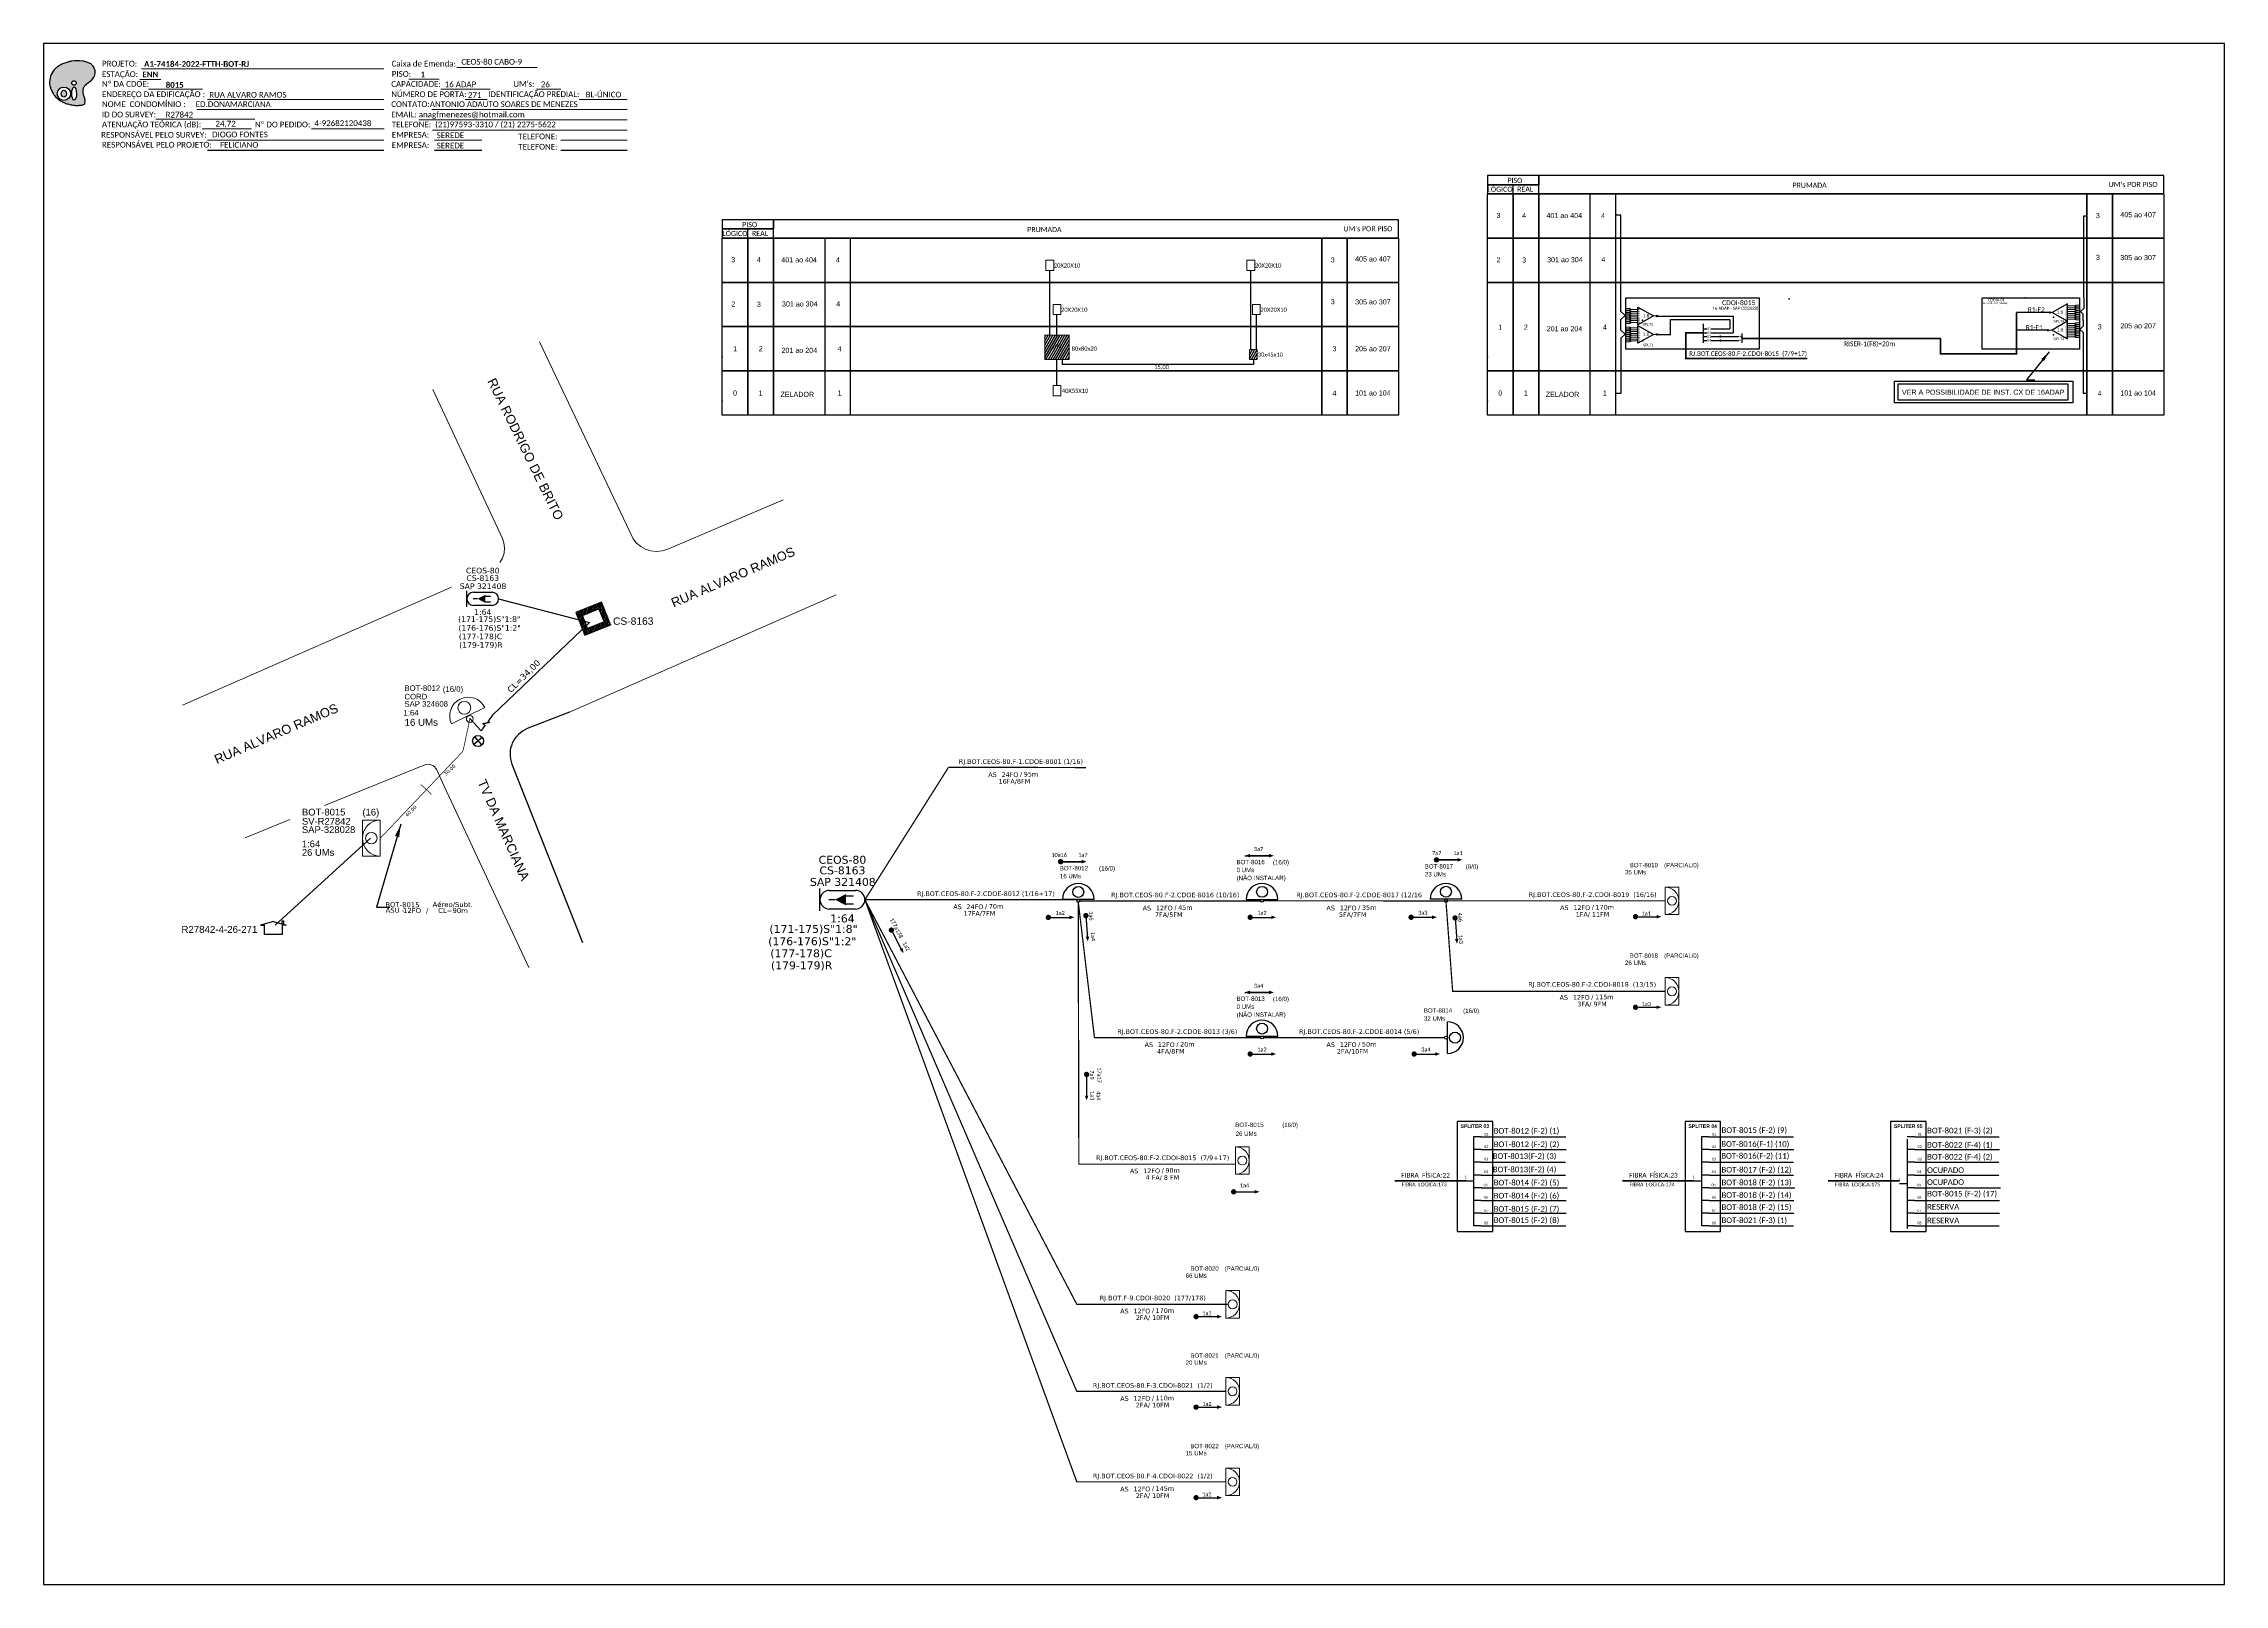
# Model space of a CAD drawing. Header units: metres. Extents: x -1477 to -636, y -54 to 540.
import ezdxf
from ezdxf.enums import TextEntityAlignment as Align

# ---------------------------------------------------------------- set-up
doc = ezdxf.new("R2010")
doc.units = ezdxf.units.M
for name, color, linetype in [('10.1-Caixas Subterrâneas', 5, 'Continuous'), ('20.4-CEOS', 1, 'Continuous'), ('CAP a instalar', 1, 'FENCELINE1'), ('CAP_A_INSTALAR', 1, 'Continuous'), ('CD a instalar', 1, 'Continuous'), ('CELULAS_GPON', 7, 'Continuous'), ('DROP DE CLIENTE', 140, 'Continuous'), ('label_cabos', 7, 'Continuous'), ('locais', 7, 'Continuous'), ('locais legendas', 7, 'Continuous'), ('SETA', 7, 'Continuous'), ('Subida Lateral', 5, 'Continuous'), ('surveys', 7, 'Continuous'), ('surveys legendas', 7, 'Continuous'), ('texto', 255, 'Continuous'), ('UNIFILAR', 7, 'Continuous')]:
    doc.layers.add(name, color=color, linetype=linetype)
for name, color, linetype, lineweight in [("20.0-LEGENDA DOS CDO'S", 1, 'Continuous', 0), ('20.1-CDO_INTERIOR', 1, 'Continuous', 0), ('20.2-CDO_POSTE', 1, 'Continuous', 5), ('40.1-ETIQUETAS', 1, 'Continuous', 20), ('Quadra', 251, 'Continuous', 0), ('Segmento Logradouro Texto', 251, 'Continuous', 0)]:
    doc.layers.add(name, color=color, linetype=linetype, lineweight=lineweight)
doc.styles.add('ARIAL', font='arial.ttf')
doc.styles.add('DIGICADE', font='arial.ttf')
doc.styles.add('siredit', font='verdana.ttf')
doc.styles.get("Standard").update_dxf_attribs({"font": 'arial.ttf'})
doc.styles.add('WMF-Calibri0', font='calibri.ttf')
doc.styles.add('WMF-Calibri1', font='calibrib.ttf')
doc.linetypes.add('FENCELINE1', pattern='A,0.25,-0.1,[133,ltypeshp.shx,S=0.1,R=0,X=-0.1,Y=0],-0.1,1', length=1.45)
doc.dimstyles.get("Standard").update_dxf_attribs({"dimtxt": 0.18, "dimasz": 0.18, "dimexe": 0.18, "dimexo": 0.0625, "dimgap": 0.09, "dimtad": 0, "dimtih": 1, "dimtoh": 1, "dimdec": 4, "dimzin": 0, "dimdsep": 46, "dimtxsty": 'Standard', "dimcen": 0.09, "dimadec": 0, "dimazin": 0, "dimtfac": 1, "dimtdec": 4, "dimtofl": 0, "dimtmove": 0, "dimatfit": 3, "dimfxl": 0, "dimtolj": 1, "dimtzin": 0, "dimarcsym": 0})

# ---------------------------------------------------------------- blocks, each defined once
blk = doc.blocks.new('SURVEY_SURVEY')
for p, q in [((0.0000003, 0.0000188), (-0.0000137, 0.0000147)), ((-0.0000137, 0.0000147), (-0.0000093, 0.0000147)), ((-0.0000093, 0.0000046), (-0.0000093, 0.0000147)), ((0.00001, 0.0000046), (-0.0000093, 0.0000046)), ((0.0000003, 0.0000188), (0.0000144, 0.0000147)), ((0.0000098, 0.0000194), (0.0000113, 0.0000194)), ((0.0000098, 0.0000161), (0.0000098, 0.0000194)), ((0.0000144, 0.0000147), (0.00001, 0.0000147)), ((0.00001, 0.0000147), (0.00001, 0.0000046)), ((0.0000113, 0.0000194), (0.0000113, 0.0000157))]:
    blk.add_line(p, q)
blk = doc.blocks.new('POLE_POLE')
at = {"color": 1}
for points in [[(0.0000043, 0.000008), (-0.0000047, 0.0000003)], [(-0.0000042, 0.0000086), (0.0000038, -0.0000002)]]:
    blk.add_lwpolyline(points, dxfattribs=at)
blk.add_circle((-0.0000002, 0.0000042), 0.00000594, dxfattribs=at)
blk = doc.blocks.new('*U4')
at = {"color": 0}
blk.add_line((2.14, -0.58), (-2.1, -0.68), dxfattribs=at)
for centre, radius in [((0, 0.38), 0.733), ((0.03, -1.03), 0.393)]:
    blk.add_circle(centre, radius, dxfattribs=at)
blk.add_arc((0.02, -0.63), 2.12, 1.3782, 181.3782, dxfattribs=at)
blk = doc.blocks.new('*U10')
at = {"layer": '20.4-CEOS', "color": 7, "style": 'siredit'}
for tag, p in [('FIBRAS_SPLITTER', (0, 0)), ('FIBRAS_TOP_C', (0, -4.13)), ('RESERVA_FINAIS', (0, -5.46))]:
    blk.add_attdef(tag, p, '', height=1.01, dxfattribs=at)
for tag, p, flags in [('ID_ATIVIDADE', (0, -6.77), 3), ('FATOR', (0, -8.09), 1), ('QTDE', (0, -9.4), 1), ('FID', (0, -10.71), 1)]:
    blk.add_attdef(tag, p, '', height=1.01, dxfattribs=dict(at, flags=flags))
blk = doc.blocks.new('*U12')
at = {"layer": '20.4-CEOS', "color": 7, "style": 'siredit'}
blk.add_attdef('FIBRAS_SPLITTER', (0, 0), '', height=1.01, dxfattribs=at)
for tag, p, flags in [('QTDE', (0, -4.11), 1), ('ID_ATIVIDADE', (0, -1.48), 3), ('FATOR', (0, -2.79), 1), ('FID', (0, -5.42), 1)]:
    blk.add_attdef(tag, p, '', height=1.01, dxfattribs=dict(at, flags=flags))
blk = doc.blocks.new('*X7')
at = {"color": 0, "linetype": 'Continuous'}
for p, q in [((-1.25, 0.34099), (-0.49099, 1.1)), ((-1.25, 0.517767), (-0.667767, 1.1)), ((-1.25, 0.694544), (-0.844544, 1.1)), ((-1.25, 0.87132), (-1.02132, 1.1)), ((-1.25, 1.048097), (-1.198097, 1.1)), ((-1.25, 0.164214), (-0.8035, 0.610714)), ((-1.25, -0.012563), (-0.8035, 0.433937)), ((-1.25, -0.18934), (-0.8035, 0.25716)), ((-1.25, -0.366117), (-0.8035, 0.080383)), ((-0.789214, 0.625), (-0.314214, 1.1)), ((-0.612437, 0.625), (-0.137437, 1.1)), ((-0.43566, 0.625), (0.03934, 1.1)), ((-0.258883, 0.625), (0.216117, 1.1)), ((-0.082107, 0.625), (0.392893, 1.1)), ((0.09467, 0.625), (0.56967, 1.1)), ((0.271447, 0.625), (0.746447, 1.1)), ((0.448223, 0.625), (0.923223, 1.1)), ((0.625, 0.625), (1.1, 1.1)), ((0.801777, 0.625), (1.25, 1.073223)), ((0.8035, 0.449947), (1.25, 0.896447)), ((0.8035, 0.27317), (1.25, 0.71967)), ((0.8035, 0.096393), (1.25, 0.542893)), ((0.8035, -0.080383), (1.25, 0.366117)), ((0.8035, -0.25716), (1.25, 0.18934)), ((0.8035, -0.433937), (1.25, 0.012563)), ((-1.25, -0.542893), (-0.8035, -0.096393)), ((-1.25, -0.71967), (-0.8035, -0.27317)), ((-1.25, -0.896447), (-0.8035, -0.449947)), ((-1.25, -1.073223), (-0.801777, -0.625)), ((-1.1, -1.1), (-0.625, -0.625)), ((-0.923223, -1.1), (-0.448223, -0.625)), ((-0.746447, -1.1), (-0.271447, -0.625)), ((-0.56967, -1.1), (-0.09467, -0.625)), ((-0.392893, -1.1), (0.082107, -0.625)), ((-0.216117, -1.1), (0.258883, -0.625)), ((-0.03934, -1.1), (0.43566, -0.625)), ((0.137437, -1.1), (0.612437, -0.625)), ((0.314214, -1.1), (0.789214, -0.625)), ((0.49099, -1.1), (1.25, -0.34099)), ((0.667767, -1.1), (1.25, -0.517767)), ((0.8035, -0.610714), (1.25, -0.164214)), ((0.844544, -1.1), (1.25, -0.694544)), ((1.02132, -1.1), (1.25, -0.87132)), ((1.198097, -1.1), (1.25, -1.048097))]:
    blk.add_line(p, q, dxfattribs=at)
blk = doc.blocks.new('MANHOLE_MQ')
at = {"color": 0, "linetype": 'Continuous'}
for p, q in [((0.00000623, 0.00000569), (-0.00000627, 0.00000569)), ((-0.00000627, 0.00000569), (-0.00000627, -0.00000531)), ((-0.00000404, 0.00000331), (0.00000399, 0.00000331)), ((-0.00000404, -0.00000294), (-0.00000404, 0.00000331)), ((0.00000399, 0.00000331), (0.00000399, -0.00000294)), ((0.00000623, -0.00000531), (0.00000623, 0.00000569)), ((-0.00000627, -0.00000531), (0.00000623, -0.00000531)), ((0.00000399, -0.00000294), (-0.00000404, -0.00000294)), ((0.00000399, -0.00000294), (0.00000399, -0.00000294))]:
    blk.add_line(p, q, dxfattribs=at)
at = {"color": 0, "linetype": 'Continuous', "xscale": 5e-06, "yscale": 5e-06, "zscale": 1e-05}
blk.add_blockref('*X7', (-0.00000002, 0.00000019), dxfattribs=at)
blk = doc.blocks.new('Inst CDOE-16 CAIXA DIST OPT CDOE 48F_16D C_SPL_2_1_8')
at = {"layer": "20.0-LEGENDA DOS CDO'S", "color": 0}
for tag, p, style, flags in [('ID_ATIVIDADE', (0.12, 6.47), 'ARIAL', 3), ('FATOR', (7.92, 6.47), 'ARIAL', 1), ('QTDE', (0.1, -1.17), 'DIGICADE', 3)]:
    blk.add_attdef(tag, p, '', height=0.8, rotation=0.118, dxfattribs=dict(at, style=style, flags=flags))
at = {"layer": "20.0-LEGENDA DOS CDO'S", "color": 0, "style": 'ARIAL'}
for tag, p, height in [('SAP', (0.12, 2.96), 0.8), ('CORDOALHA', (0.12, 4.02), 0.8), ('FID', (0.12, 5.25), 0.8), ('1:XX', (-0.01, 1.7), 0.8), ('UMS', (0.14, 0.22), 1)]:
    blk.add_attdef(tag, p, '', height=height, rotation=0.118, dxfattribs=at)
blk.add_attdef('FIBRAS_UTILIZADAS', text='', height=0.8, rotation=0.118, dxfattribs=at).set_placement((13.48, 5.26), align=Align.CENTER)
blk = doc.blocks.new('LEGENDA DOS CABOS')
at = {"layer": 'label_cabos', "color": 0, "style": 'siredit'}
for tag, p in [('TIPO_CABO', (2.74, 0.52)), ('ID', (4.24, 1.63)), ('CABO', (6.16, 0.47)), ('/', (9.19, 0.47)), ('METROS', (14.36, 0.47)), ('XX', (14.31, 1.67))]:
    blk.add_attdef(tag, text='', height=1, rotation=359.69, dxfattribs=at).set_placement(p, align=Align.MIDDLE_CENTER)
blk = doc.blocks.new('OI')
h = blk.add_hatch(color=40)
edge = h.paths.add_edge_path()
edge.add_spline(control_points=[(4.35, -0.67), (3.92, -0.99), (3.26, -1.5), (2.81, -2.59), (2.9, -3.5), (3.06, -4.27), (3.31, -4.85), (3.37, -5.39), (3.4, -5.88), (3.2, -6.4), (2.54, -6.61), (1.65, -6.63), (0.55, -6.67), (-0.56, -6.42), (-1.61, -6.14), (-2.77, -5.61), (-3.92, -4.77), (-4.89, -3.7), (-5.34, -2.65), (-5.6, -1.94), (-5.85, -0.96), (-5.71, 0.47), (-5.1, 2.02), (-4.14, 3.02), (-3.3, 3.61), (-2.37, 4.16), (-1.36, 4.44), (-0.56, 4.7), (0.79, 4.85), (2.24, 4.97), (3.79, 4.57), (4.67, 4.21), (5.44, 3.65), (5.76, 2.99), (6.03, 2.21), (6.01, 1.46), (5.72, 0.64), (5.31, 0.08), (4.88, -0.38), (4.51, -0.55), (4.35, -0.67)], knot_values=[0, 0, 0, 0, 1.60434, 2.417191, 3.427595, 4.282808, 4.776746, 5.304182, 5.888771, 6.258406, 6.858137, 7.79129, 8.986195, 10.124242, 11.187857, 12.242908, 13.953784, 15.414161, 16.515391, 17.349188, 17.675853, 19.552021, 21.515531, 22.568638, 23.63245, 24.621084, 25.782718, 26.745347, 27.142653, 29.870543, 31.004649, 31.921532, 32.709589, 33.801391, 34.042471, 35.192333, 35.971461, 36.628871, 37.254359, 37.836911, 37.836911, 37.836911, 37.836911], degree=3, periodic=0)
h.paths.add_polyline_path([(1.13, -0.87, -1), (-0.04, -0.87, -1)], flags=16)
edge = h.paths.add_edge_path(flags=16)
edge.add_ellipse((0.56, -3.59), major_axis=(-0.02, 1.71), ratio=0.361305, start_angle=0, end_angle=360)
h.paths.add_polyline_path([(-0.36, -3.62, -1), (-3.8, -3.62, -1)], flags=16)
edge = h.paths.add_edge_path(flags=0)
edge.add_ellipse((-2.08, -3.62), major_axis=(0, 0.885), ratio=0.758294, start_angle=0, end_angle=360)
at = {"color": 40}
for centre, radius in [((-2.08, -3.62), 1.72), ((0.54, -0.87), 0.587)]:
    blk.add_circle(centre, radius, dxfattribs=at)
blk.add_ellipse((-2.08, -3.62), major_axis=(0, 0.885), ratio=0.758294, start_param=-3.141592653589792, end_param=3.141592653589792, dxfattribs=at)
blk.add_ellipse((0.56, -3.59), major_axis=(-0.02, 1.71), ratio=0.361305, dxfattribs=at)
at = {"color": 40, "start_tangent": (-0.800898, -0.598801), "end_tangent": (-0.800898, -0.598801)}
blk.add_spline([(4.35, -0.67), (3.2, -1.78), (2.9, -2.54), (2.92, -3.55), (3.12, -4.38), (3.28, -4.85), (3.37, -5.37), (3.35, -5.95), (3.2, -6.29), (2.66, -6.55), (1.73, -6.63), (0.54, -6.62), (-0.58, -6.41), (-1.6, -6.11), (-2.56, -5.67), (-3.95, -4.67), (-4.89, -3.56), (-5.37, -2.56), (-5.64, -1.78), (-5.72, -1.46), (-5.63, 0.42), (-4.84, 2.22), (-4.13, 2.99), (-3.27, 3.62), (-2.4, 4.09), (-1.3, 4.47), (-0.37, 4.72), (0.02, 4.77), (2.75, 4.8), (3.85, 4.53), (4.69, 4.16), (5.31, 3.68), (5.85, 2.73), (5.93, 2.5), (5.94, 1.35), (5.67, 0.62), (5.29, 0.08), (4.84, -0.36), (4.35, -0.67)], degree=3, dxfattribs=at)
blk = doc.blocks.new('CDOI NI')
at = {"layer": 'CAP a instalar', "color": 252, "linetype": 'Continuous'}
blk.add_lwpolyline([(34185.32, 58977.88), (34198.4, 58977.88)], dxfattribs=at)
for centre, radius in [((34191.86, 58980.99), 2.26), ((34191.86, 58977.28), 0.606)]:
    blk.add_circle(centre, radius, dxfattribs=at)
blk.add_arc((34191.86, 58977.88), 6.54, 360, 180, dxfattribs=at)
blk = doc.blocks.new('*U29')
at = {"layer": '20.4-CEOS', "color": 7, "style": 'siredit'}
for tag, p in [('FIBRAS_SPLITTER', (0, 0)), ('FIBRAS_TOP_C', (0, -4.13)), ('RESERVA_FINAIS', (0, -5.46))]:
    blk.add_attdef(tag, p, '', height=1.01, dxfattribs=at)
for tag, p, flags in [('ID_ATIVIDADE', (0, -6.77), 3), ('FATOR', (0, -8.09), 1), ('QTDE', (0, -9.4), 1), ('FID', (0, -10.71), 1)]:
    blk.add_attdef(tag, p, '', height=1.01, dxfattribs=dict(at, flags=flags))
blk = doc.blocks.new('*U31')
at = {"layer": '20.4-CEOS', "color": 7, "style": 'siredit'}
blk.add_attdef('FIBRAS_SPLITTER', (0, 0), '', height=1.01, dxfattribs=at)
for tag, p, flags in [('ID_ATIVIDADE', (0, -1.48), 3), ('FATOR', (0, -2.79), 1), ('QTDE', (0, -4.11), 1), ('FID', (0, -5.42), 1)]:
    blk.add_attdef(tag, p, '', height=1.01, dxfattribs=dict(at, flags=flags))
blk = doc.blocks.new('ETIQUETA_RS5F')
at = {"layer": '40.1-ETIQUETAS', "color": 0, "style": 'siredit'}
blk.add_text('/', height=1.5, dxfattribs=at).set_placement((1.58, -1.95), align=Align.MIDDLE_RIGHT)
for tag, p in [('ETIQUETA_R_SECUNDARIA', (1.21, 2.1)), ('ETIQUETA_R_PRIMARIA', (1.21, 4.1)), ('F_ATIVAS/F_MORTAS', (1.14, -4.24))]:
    blk.add_attdef(tag, text='', height=1.5, dxfattribs=at).set_placement(p, align=Align.MIDDLE_CENTER)
for tag, p in [('TIPO_CABO', (-6.58, -2.12)), ('CAP_CABO', (0.4, -2.09))]:
    blk.add_attdef(tag, text='', height=1.5, dxfattribs=at).set_placement(p, align=Align.MIDDLE_RIGHT)
for tag, p in [('FUSÃO_1', (0.85, -8.39)), ('FUSÃO_2', (0.85, -10.6)), ('FUSÃO_3', (0.85, -12.93)), ('FUSÃO_4', (0.85, -15.14)), ('FUSÃO_5', (0.85, -17.16))]:
    blk.add_attdef(tag, text='', height=1.5, dxfattribs=at).set_placement(p, align=Align.CENTER)
blk.add_attdef('METROS', text='', height=1.5, dxfattribs=at).set_placement((2.14, -1.95), align=Align.MIDDLE_LEFT)
blk = doc.blocks.new('CDOI_INT')
at = {"layer": '20.1-CDO_INTERIOR', "color": 0, "lineweight": 18}
blk.add_lwpolyline([(4.25, -4.25), (4.25, 4.25), (0, 4.25), (0, -4.25)], close=True, dxfattribs=at)
blk.add_circle((2.12, 0), 1.36, dxfattribs=at)
blk.add_arc((0, 0), 4.25, 270, 90, dxfattribs=at)
at = {"layer": "20.0-LEGENDA DOS CDO'S", "color": 0, "style": 'ARIAL'}
for tag, p in [('SAP', (-0.08, 6.23)), ('CDO_N', (-0.08, 10.38)), ('SURVEY', (-0.08, 8.2)), ('SPLITER_1', (21.18, 10.38)), ('SPLITER_2', (21.19, 8.68)), ('1:XX', (5.94, -2.22)), ('UMS', (5.94, -4.24))]:
    blk.add_attdef(tag, p, '', height=1.36, dxfattribs=at)
blk.add_attdef('FIBRAS_UTILIZADAS', text='', height=1.36, dxfattribs=at).set_placement((15.34, 10.38), align=Align.CENTER)
blk = doc.blocks.new('CDOE-TEXTO PADRÃO')
at = {"layer": "20.0-LEGENDA DOS CDO'S", "color": 0, "style": 'ARIAL'}
for tag, p in [('CDO_N', (0.49, 7.39)), ('SAP', (0.51, 1.67)), ('CORDOALHA', (0.5, 4.33)), ('SPLITER_1', (0.59, -0.91)), ('(XX-XX_F)S', (0.54, -8.29)), ('SPLITER_2', (0.6, -3.55)), ('(XX-XX_L)S', (0.55, -10.83)), ('UMS', (0.55, -13.15))]:
    blk.add_attdef(tag, p, '', height=1.7, rotation=0.11799, dxfattribs=at)
blk.add_attdef('FIBRAS_UTILIZADAS', text='', height=1.7, rotation=0.11799, dxfattribs=at).set_placement((19.77, 7.43), align=Align.CENTER)
blk = doc.blocks.new('SPLITTER_')
blk.add_point((0, 0))
at = {"style": 'ARIAL', "flags": 4}
blk.add_attdef('SPLT', (0, -3.3), '', height=1.5, dxfattribs=at)
blk = doc.blocks.new('SPLT_1-8_SC-APC')
at = {"color": 1, "lineweight": 0}
blk.add_lwpolyline([(-17, -7.5), (-19.3, -7.5)], dxfattribs=at)
at = {"color": 1}
blk.add_lwpolyline([(-7.4, -2.1), (-17, -7.5), (-7.4, -13), (-7.4, -2.1)], dxfattribs=at)
at = {"color": 3, "lineweight": 0}
for points in [[(-3, -3.5), (-7.4, -3.5)], [(-7.4, -4.7), (-3, -4.7)], [(-7.4, -5.8), (-3, -5.8)], [(-7.4, -7), (-3, -7)], [(-7.4, -8.1), (-3, -8.1)], [(-7.4, -9.3), (-3, -9.3)], [(-7.4, -10.4), (-3, -10.4)], [(-7.4, -11.6), (-3, -11.6)], [(-2.4, -3), (-2.4, -4)], [(-2.4, -3), (0, -3)], [(-2.4, -4), (0, -4)], [(-2.4, -4.2), (-2.4, -5.2)], [(-2.4, -4.2), (0, -4.2)], [(-2.4, -5.2), (0, -5.2)], [(-2.4, -5.3), (-2.4, -6.3)], [(-2.4, -5.3), (0, -5.3)], [(-2.4, -6.3), (0, -6.3)], [(-2.4, -6.5), (-2.4, -7.5)], [(-2.4, -6.5), (0, -6.5)], [(-2.4, -7.5), (0, -7.5)], [(-2.4, -7.6), (-2.4, -8.6)], [(-2.4, -7.6), (0, -7.6)], [(-2.4, -8.6), (0, -8.6)], [(-2.4, -8.8), (-2.4, -9.8)], [(-2.4, -8.8), (0, -8.8)], [(-2.4, -9.8), (0, -9.8)], [(-2.4, -9.9), (-2.4, -10.9)], [(-2.4, -9.9), (0, -9.9)], [(-2.4, -10.9), (0, -10.9)], [(-2.4, -11.1), (-2.4, -12.1)], [(-2.4, -11.1), (0, -11.1)], [(-2.4, -12.1), (0, -12.1)]]:
    blk.add_lwpolyline(points, dxfattribs=at)
for points in [[(-3, -3.2), (-2.4, -3.2), (-2.4, -3.8), (-3, -3.8)], [(-3, -4.4), (-2.4, -4.4), (-2.4, -5), (-3, -5)], [(-3, -5.5), (-2.4, -5.5), (-2.4, -6.1), (-3, -6.1)], [(-3, -6.7), (-2.4, -6.7), (-2.4, -7.3), (-3, -7.3)], [(-3, -7.8), (-2.4, -7.8), (-2.4, -8.4), (-3, -8.4)], [(-3, -9), (-2.4, -9), (-2.4, -9.6), (-3, -9.6)], [(-3, -10.1), (-2.4, -10.1), (-2.4, -10.7), (-3, -10.7)], [(-3, -11.3), (-2.4, -11.3), (-2.4, -11.9), (-3, -11.9)]]:
    blk.add_lwpolyline(points, close=True, dxfattribs=at)
at = {"color": 1, "style": 'ARIAL'}
for s, height, p in [('1:8', 2, (-13.9, -8.4)), ('S1', 0.75, (-8.7, -3.8)), ('S2', 0.75, (-8.7, -5)), ('S3', 0.75, (-8.7, -6.2)), ('S4', 0.75, (-8.7, -7.4)), ('S5', 0.75, (-8.7, -8.6)), ('S6', 0.75, (-8.7, -9.7)), ('S7', 0.75, (-8.7, -10.8)), ('S8', 0.75, (-8.7, -11.9))]:
    blk.add_text(s, height=height, dxfattribs=at).set_placement(p)
blk = doc.blocks.new('A$C415C251F')
at = {"color": 3}
blk.add_point((0, 0), dxfattribs=at)
blk = doc.blocks.new('LEG_CDOIA8_C-SPLT_DIR')
at = {"color": 3}
blk.add_blockref('A$C415C251F', (0, 0), dxfattribs=at)
at = {"color": 1, "style": 'WMF-Calibri0', "flags": 4}
blk.add_attdef('CDO', (-26.84, -2.61), '', height=2, dxfattribs=at)
blk.add_attdef('MODELO', text='', height=1.5, dxfattribs=at).set_placement((-22.23, -4.54), align=Align.CENTER)
at = {"style": 'ARIAL', "flags": 4}
blk.add_attdef('SPLITAGEM', text='', height=1.5, dxfattribs=at).set_placement((-18.36, -12.59), align=Align.CENTER)
blk = doc.blocks.new('SPLT_1-8_SC-APC_ESQ')
at = {"color": 3, "lineweight": 0}
for points in [[(2.4, -3), (0, -3)], [(2.4, -4), (0, -4)], [(2.4, -4.2), (0, -4.2)], [(2.4, -5.2), (0, -5.2)], [(2.4, -5.3), (0, -5.3)], [(2.4, -6.3), (0, -6.3)], [(2.4, -6.5), (0, -6.5)], [(2.4, -7.5), (0, -7.5)], [(2.4, -7.6), (0, -7.6)], [(2.4, -8.6), (0, -8.6)], [(2.4, -8.8), (0, -8.8)], [(2.4, -9.8), (0, -9.8)], [(2.4, -9.9), (0, -9.9)], [(2.4, -10.9), (0, -10.9)], [(2.4, -11.1), (0, -11.1)], [(2.4, -12.1), (0, -12.1)], [(2.4, -3), (2.4, -4)], [(2.4, -4.2), (2.4, -5.2)], [(2.4, -5.3), (2.4, -6.3)], [(2.4, -6.5), (2.4, -7.5)], [(2.4, -7.6), (2.4, -8.6)], [(2.4, -8.8), (2.4, -9.8)], [(2.4, -9.9), (2.4, -10.9)], [(2.4, -11.1), (2.4, -12.1)], [(3, -3.5), (7.4, -3.5)], [(7.4, -4.7), (3, -4.7)], [(7.4, -5.8), (3, -5.8)], [(7.4, -7), (3, -7)], [(7.4, -8.1), (3, -8.1)], [(7.4, -9.3), (3, -9.3)], [(7.4, -10.4), (3, -10.4)], [(7.4, -11.6), (3, -11.6)]]:
    blk.add_lwpolyline(points, dxfattribs=at)
for points in [[(3, -3.2), (2.4, -3.2), (2.4, -3.8), (3, -3.8)], [(3, -4.4), (2.4, -4.4), (2.4, -5), (3, -5)], [(3, -5.5), (2.4, -5.5), (2.4, -6.1), (3, -6.1)], [(3, -6.7), (2.4, -6.7), (2.4, -7.3), (3, -7.3)], [(3, -7.8), (2.4, -7.8), (2.4, -8.4), (3, -8.4)], [(3, -9), (2.4, -9), (2.4, -9.6), (3, -9.6)], [(3, -10.1), (2.4, -10.1), (2.4, -10.7), (3, -10.7)], [(3, -11.3), (2.4, -11.3), (2.4, -11.9), (3, -11.9)]]:
    blk.add_lwpolyline(points, close=True, dxfattribs=at)
at = {"color": 1}
blk.add_lwpolyline([(7.4, -2.1), (17, -7.5), (7.4, -13), (7.4, -2.1)], dxfattribs=at)
at = {"color": 1, "lineweight": 0}
blk.add_lwpolyline([(17, -7.5), (19.3, -7.5)], dxfattribs=at)
at = {"color": 1, "style": 'ARIAL'}
for s, height, p in [('S2', 0.75, (7.6, -5)), ('S3', 0.75, (7.6, -6.2)), ('S4', 0.75, (7.6, -7.4)), ('S5', 0.75, (7.5, -8.6)), ('S6', 0.75, (7.6, -9.7)), ('S7', 0.75, (7.6, -10.8)), ('S8', 0.75, (7.6, -11.9)), ('S1', 0.75, (7.7, -3.8)), ('1:8', 2, (10.5, -8.4))]:
    blk.add_text(s, height=height, dxfattribs=at).set_placement(p)

msp = doc.modelspace()

# ---------------------------------------------------------------- hatches: boundary and pattern name
h = msp.add_hatch(color=3)
h.dxf.hatch_style = 1
edge = h.paths.add_edge_path()
edge.add_arc((-854.81, 434.94), 0.263, 0, 360)
h = msp.add_hatch(color=3)
h.dxf.hatch_style = 1
edge = h.paths.add_edge_path()
edge.add_arc((-704, 429.44), 0.263, 0, 360)
h = msp.add_hatch(color=3)
h.dxf.hatch_style = 1
edge = h.paths.add_edge_path()
edge.add_arc((-703.23, 436.32), 0.263, 0, 360)
h = msp.add_hatch()
h.set_pattern_fill('ANSI31', color=1, scale=0.25, angle=15, style=0)
h.set_pattern_definition([(60, (-28.7382, 28.2532), (-0.68740766, 0.396875), [])])
h.paths.add_polyline_path([(-1081.5, 427.6), (-1090.94, 427.6), (-1090.94, 418.16), (-1081.5, 418.16)])
h.paths.add_polyline_path([(-1087.93, 422.12), (-1084.13, 422.12), (-1084.13, 424.2), (-1087.93, 424.2)], flags=24)
h = msp.add_hatch()
h.set_pattern_fill('ANSI31', color=1, scale=0.25, angle=15, style=0)
h.set_pattern_definition([(60, (0, -30.6154), (-0.68740766, 0.396875), [])])
h.paths.add_polyline_path([(-1011.44, 422.08), (-1011.98, 422.08), (-1011.98, 418.16), (-1008.97, 418.16), (-1008.97, 422.08)])
h.paths.add_polyline_path([(-1009.07, 418.84), (-998.64, 418.84), (-998.64, 421.28), (-1009.07, 421.28)], flags=9)
h = msp.add_hatch(color=3)
h.dxf.hatch_style = 1
edge = h.paths.add_edge_path()
edge.add_arc((-854.81, 427.83), 0.263, 0, 360)
h = msp.add_hatch(color=3)
h.dxf.hatch_style = 1
edge = h.paths.add_edge_path()
edge.add_arc((-830.37, 427.01), 0.263, 0, 360)
h = msp.add_hatch(color=3)
h.dxf.hatch_style = 1
edge = h.paths.add_edge_path()
edge.add_arc((-830.37, 425.5), 0.263, 0, 360)

# ---------------------------------------------------------------- linework, layer by layer
at = {"color": 5}
msp.add_line((-1071.93, 210.01), (-1084.14, 210.01), dxfattribs=at)
at = {"color": 7}
for p, q in [((-930.12, 210.06), (-942.33, 210.06)), ((-935.61, 150.62), (-935.61, 162.83))]:
    msp.add_line(p, q, dxfattribs=at)
for points in [[(-1477.01, -54.05), (-636.01, -54.05), (-636.01, 539.95), (-1477.01, 539.95)], [(-931.85, 81.95), (-918.17, 81.95), (-918.17, 124.45), (-931.85, 124.45)], [(-843.99, 81.95), (-830.31, 81.95), (-830.31, 124.45), (-843.99, 124.45)], [(-764.72, 81.95), (-751.04, 81.95), (-751.04, 124.45), (-764.72, 124.45)]]:
    msp.add_lwpolyline(points, close=True, dxfattribs=at)
at = {"lineweight": 0}
for points in [[(-1439.26, 530.21), (-1345.75, 530.21)], [(-1317.64, 530.81), (-1286.71, 530.81)], [(-1439.89, 526.17), (-1431.83, 526.17)], [(-1336.16, 526.23), (-1324.49, 526.23)], [(-1323.79, 522.4), (-1304.85, 522.4)], [(-1417.96, 514.58), (-1345.75, 514.58)], [(-1413.76, 518.41), (-1345.75, 518.41)], [(-1327.34, 514.58), (-1251.98, 514.58)], [(-1433.76, 510.81), (-1395.55, 510.81)], [(-1332.31, 510.6), (-1251.98, 510.6)], [(-1327.03, 506.61), (-1251.98, 506.61)]]:
    msp.add_lwpolyline(points, dxfattribs=at)
at = {"color": 7, "lineweight": 0}
for points in [[(-1436.62, 522.4), (-1415.73, 522.4)], [(-1286.94, 522.4), (-1277.5, 522.4)], [(-1314.45, 518.41), (-1305.91, 518.41)], [(-1270.52, 518.41), (-1252.02, 518.41)], [(-1415.87, 507.16), (-1396.78, 507.16)], [(-1373.74, 507.16), (-1345.72, 507.16)], [(-1413.76, 502.78), (-1345.75, 502.78)], [(-1326.29, 502.78), (-1308.07, 502.78)], [(-1277.54, 502.78), (-1251.98, 502.78)]]:
    msp.add_lwpolyline(points, dxfattribs=at)
at = {"color": 7}
for points in [[(-1413.76, 498.89), (-1345.75, 498.89)], [(-1326.29, 498.89), (-1308.07, 498.89)], [(-1277.54, 498.89), (-1251.98, 498.89)], [(-835.75, 430.01), (-835.65, 430.01)], [(-854.81, 427.83), (-854.55, 427.83)], [(-836.95, 427.01), (-835.66, 427.01)], [(-835.85, 427.01), (-835.65, 427.01)], [(-835.85, 427.01), (-835.65, 427.01)], [(-833.9, 427.01), (-830.37, 427.01)]]:
    msp.add_lwpolyline(points, dxfattribs=at)
for points in [[(-920.21, 485.57), (-900.45, 485.57), (-900.45, 489.08), (-920.21, 489.08)], [(-920.21, 482.06), (-900.45, 482.06), (-900.45, 485.57), (-920.21, 485.57)], [(-920.21, 482.06), (-910.33, 482.06), (-910.33, 464.99), (-920.21, 464.99)], [(-910.33, 482.06), (-900.45, 482.06), (-900.45, 464.99), (-910.33, 464.99)], [(-900.45, 482.06), (-689.04, 482.06), (-689.04, 464.99), (-900.45, 464.99)], [(-689.04, 482.06), (-679.17, 482.06), (-679.17, 464.99), (-689.04, 464.99)], [(-679.17, 482.06), (-659.41, 482.06), (-659.41, 464.99), (-679.17, 464.99)], [(-1215.3, 468.5), (-1195.55, 468.5), (-1195.55, 472.01), (-1215.3, 472.01)], [(-1215.3, 464.99), (-1195.55, 464.99), (-1195.55, 468.5), (-1215.3, 468.5)], [(-1215.3, 464.99), (-1205.42, 464.99), (-1205.42, 447.92), (-1215.3, 447.92)], [(-1205.42, 464.99), (-1195.55, 464.99), (-1195.55, 447.92), (-1205.42, 447.92)], [(-1195.55, 464.99), (-984.13, 464.99), (-984.13, 447.92), (-1195.55, 447.92)], [(-984.13, 464.99), (-974.26, 464.99), (-974.26, 447.92), (-984.13, 447.92)], [(-974.26, 464.99), (-954.5, 464.99), (-954.5, 447.92), (-974.26, 447.92)], [(-920.21, 464.99), (-910.33, 464.99), (-910.33, 447.92), (-920.21, 447.92)], [(-910.33, 464.99), (-900.45, 464.99), (-900.45, 447.92), (-910.33, 447.92)], [(-900.45, 464.99), (-689.04, 464.99), (-689.04, 447.92), (-900.45, 447.92)], [(-689.04, 464.99), (-679.17, 464.99), (-679.17, 447.92), (-689.04, 447.92)], [(-679.17, 464.99), (-659.41, 464.99), (-659.41, 447.92), (-679.17, 447.92)], [(-1215.3, 447.92), (-1205.42, 447.92), (-1205.42, 430.86), (-1215.3, 430.86)], [(-1205.42, 447.92), (-1195.55, 447.92), (-1195.55, 430.86), (-1205.42, 430.86)], [(-1195.55, 447.92), (-984.13, 447.92), (-984.13, 430.86), (-1195.55, 430.86)], [(-984.13, 447.92), (-974.26, 447.92), (-974.26, 430.86), (-984.13, 430.86)], [(-974.26, 447.92), (-954.5, 447.92), (-954.5, 430.86), (-974.26, 430.86)], [(-920.21, 447.92), (-910.33, 447.92), (-910.33, 413.79), (-920.21, 413.79)], [(-910.33, 447.92), (-900.45, 447.92), (-900.45, 413.79), (-910.33, 413.79)], [(-900.45, 447.92), (-689.04, 447.92), (-689.04, 413.79), (-900.45, 413.79)], [(-689.04, 447.92), (-679.17, 447.92), (-679.17, 413.79), (-689.04, 413.79)], [(-679.17, 447.92), (-659.41, 447.92), (-659.41, 413.79), (-679.17, 413.79)], [(-1215.3, 430.86), (-1205.42, 430.86), (-1205.42, 413.79), (-1215.3, 413.79)], [(-1205.42, 430.86), (-1195.55, 430.86), (-1195.55, 413.79), (-1205.42, 413.79)], [(-1195.55, 430.86), (-984.13, 430.86), (-984.13, 413.79), (-1195.55, 413.79)], [(-984.13, 430.86), (-974.26, 430.86), (-974.26, 413.79), (-984.13, 413.79)], [(-974.26, 430.86), (-954.5, 430.86), (-954.5, 413.79), (-974.26, 413.79)], [(-1215.3, 413.79), (-1205.42, 413.79), (-1205.42, 396.72), (-1215.3, 396.72)], [(-1205.42, 413.79), (-1195.55, 413.79), (-1195.55, 396.72), (-1205.42, 396.72)], [(-1195.55, 413.79), (-984.13, 413.79), (-984.13, 396.72), (-1195.55, 396.72)], [(-984.13, 413.79), (-974.26, 413.79), (-974.26, 396.72), (-984.13, 396.72)], [(-974.26, 413.79), (-954.5, 413.79), (-954.5, 396.72), (-974.26, 396.72)], [(-920.21, 413.79), (-910.33, 413.79), (-910.33, 396.72), (-920.21, 396.72)], [(-910.33, 413.79), (-900.45, 413.79), (-900.45, 396.72), (-910.33, 396.72)], [(-900.45, 413.79), (-689.04, 413.79), (-689.04, 396.72), (-900.45, 396.72)], [(-689.04, 413.79), (-679.17, 413.79), (-679.17, 396.72), (-689.04, 396.72)], [(-679.17, 413.79), (-659.41, 413.79), (-659.41, 396.72), (-679.17, 396.72)]]:
    msp.add_lwpolyline(points, close=True)
for points in [[(-659.41, 489.08), (-900.45, 489.08), (-900.45, 489.08), (-900.45, 485.57)], [(-659.41, 482.06), (-659.41, 489.08)], [(-920.21, 482.06), (-910.33, 482.06)], [(-910.33, 482.06), (-920.21, 482.06)], [(-910.33, 482.06), (-920.21, 482.06)], [(-910.33, 482.06), (-910.33, 485.57)], [(-910.33, 482.06), (-900.45, 482.06)], [(-900.45, 482.06), (-910.33, 482.06)], [(-900.45, 482.06), (-691.39, 482.06)], [(-689.04, 482.06), (-900.45, 482.06)], [(-689.04, 482.06), (-900.45, 482.06)], [(-880.7, 482.06), (-880.7, 396.72)], [(-880.7, 482.06), (-880.7, 413.79)], [(-880.7, 482.06), (-880.7, 447.92)], [(-880.7, 482.06), (-880.7, 447.92)], [(-880.7, 482.06), (-880.7, 464.99)], [(-880.7, 482.06), (-880.7, 464.99)], [(-870.82, 482.06), (-870.82, 396.72)], [(-870.82, 482.06), (-870.82, 413.79)], [(-870.82, 482.06), (-870.82, 447.92)], [(-679.17, 482.06), (-689.04, 482.06)], [(-679.17, 482.06), (-689.04, 482.06)], [(-659.41, 482.06), (-679.17, 482.06)], [(-659.41, 482.06), (-679.17, 482.06)], [(-954.5, 472.01), (-1195.55, 472.01), (-1195.55, 472.01), (-1195.55, 468.5)], [(-954.5, 464.99), (-954.5, 472.01)], [(-1215.3, 464.99), (-1205.42, 464.99)], [(-1205.42, 464.99), (-1215.3, 464.99)], [(-1205.42, 464.99), (-1215.3, 464.99)], [(-1205.42, 464.99), (-1205.42, 468.5)], [(-1205.42, 464.99), (-1195.55, 464.99)], [(-1195.55, 464.99), (-1205.42, 464.99)], [(-1195.55, 464.99), (-986.48, 464.99)], [(-984.13, 464.99), (-1195.55, 464.99)], [(-984.13, 464.99), (-1195.55, 464.99)], [(-1175.79, 464.99), (-1175.79, 396.72)], [(-1175.79, 464.99), (-1175.79, 413.79)], [(-1175.79, 464.99), (-1175.79, 430.86)], [(-1175.79, 464.99), (-1175.79, 430.86)], [(-1175.79, 464.99), (-1175.79, 447.92)], [(-1175.79, 464.99), (-1175.79, 447.92)], [(-1165.92, 464.99), (-1165.92, 396.72)], [(-1165.92, 464.99), (-1165.92, 413.79)], [(-1165.92, 464.99), (-1165.92, 430.86)], [(-974.26, 464.99), (-984.13, 464.99)], [(-974.26, 464.99), (-984.13, 464.99)], [(-954.5, 464.99), (-974.26, 464.99)], [(-954.5, 464.99), (-974.26, 464.99)], [(-835.85, 428.51), (-835.65, 428.51)], [(-1086.22, 418.16), (-1086.22, 418.16)], [(-764.72, 124.45), (-764.72, 81.95)]]:
    msp.add_lwpolyline(points)
at = {"color": 3}
for points in [[(-868.72, 436.67), (-868.72, 473.86), (-870.82, 473.86)], [(-690.26, 441.93), (-690.26, 473.53), (-689.04, 473.53)], [(-1088.99, 427.6), (-1088.99, 452.53)], [(-1011.44, 422.08), (-1011.44, 452.53)], [(-690.26, 441.93), (-690.26, 437.84), (-691.52, 436.63), (-690.45, 435.61)], [(-1086.22, 427.6), (-1086.22, 435.46)], [(-1009.32, 422.08), (-1009.32, 435.46)], [(-868.72, 433.55), (-867.1, 435.11), (-868.72, 436.67)], [(-868.72, 429.46), (-868.72, 433.55)], [(-868.72, 426.34), (-867.1, 427.9), (-868.72, 429.46)], [(-854.55, 427.83), (-849.66, 427.83), (-849.66, 433.65), (-826.77, 433.65)], [(-836.95, 430.01), (-835.66, 430.01)], [(-835.85, 430.01), (-835.65, 430.01)], [(-833.9, 430.01), (-830.37, 430.01)], [(-830.37, 430.01), (-826.77, 430.01)], [(-826.77, 433.65), (-826.77, 430.01)], [(-690.45, 433.24), (-690.45, 430.98), (-691.71, 429.77), (-690.45, 428.57)], [(-690.45, 433.24), (-690.45, 435.61)], [(-868.72, 426.34), (-868.72, 418.77)], [(-690.45, 428.57), (-690.45, 405.25), (-689.04, 405.25)], [(-1086.22, 408.12), (-1086.22, 418.16)], [(-1084.24, 418.16), (-1084.24, 416.41), (-1010.48, 416.41)], [(-1010.48, 418.16), (-1010.48, 416.41)], [(-868.72, 418.77), (-868.72, 405.07), (-870.82, 405.07)]]:
    msp.add_lwpolyline(points, dxfattribs=at)
at = {"color": 0, "lineweight": 0}
for points in [[(-1090.5, 456.46), (-1087.48, 456.46), (-1087.48, 452.53), (-1090.5, 452.53)], [(-1012.95, 456.46), (-1009.93, 456.46), (-1009.93, 452.53), (-1012.95, 452.53)], [(-1087.73, 439.39), (-1084.71, 439.39), (-1084.71, 435.46), (-1087.73, 435.46)], [(-1010.83, 439.39), (-1007.81, 439.39), (-1007.81, 435.46), (-1010.83, 435.46)], [(-1087.73, 408.12), (-1084.71, 408.12), (-1084.71, 404.2), (-1087.73, 404.2)]]:
    msp.add_lwpolyline(points, close=True, dxfattribs=at)
at = {"color": 1}
msp.add_lwpolyline([(-866.84, 441.92), (-815.43, 441.92), (-815.43, 422.16), (-866.84, 422.16)], close=True, dxfattribs=at)
for points in [[(-729.38, 424.29), (-729.38, 441.92), (-691.85, 441.92), (-691.85, 422.16)], [(-836.95, 424.62), (-836.95, 431.88)], [(-691.85, 422.16), (-729.38, 422.16), (-729.38, 424.29)]]:
    msp.add_lwpolyline(points, dxfattribs=at)
at = {"color": 2}
for points in [[(-854.81, 434.94), (-825.47, 434.94), (-825.47, 433.65)], [(-825.47, 433.65), (-825.47, 428.51)], [(-836.95, 428.51), (-835.66, 428.51)], [(-835.85, 428.51), (-835.65, 428.51)], [(-833.9, 428.51), (-830.37, 428.51)], [(-830.37, 428.51), (-825.47, 428.51)], [(-712.33, 410.33), (-709.1, 410.33)]]:
    msp.add_lwpolyline(points, dxfattribs=at)
at = {"color": 3}
msp.add_lwpolyline([(-825.53, 430.01), (-825.53, 430.01)], close=True, dxfattribs=at)
at = {"color": 5, "const_width": 0.642}
for points in [[(-716.16, 436.29), (-716.16, 420.41), (-745.46, 420.41), (-745.46, 426.3)], [(-822.12, 426.3), (-745.46, 426.3)]]:
    msp.add_lwpolyline(points, dxfattribs=at)
at = {"color": 5}
for points in [[(-703.19, 436.29), (-716.16, 436.29)], [(-703.96, 429.42), (-716.16, 429.42)], [(-836.95, 425.52), (-835.66, 425.52)], [(-833.9, 425.52), (-830.37, 425.52)], [(-830.37, 427.01), (-823.42, 427.01)], [(-830.37, 425.52), (-823.42, 425.52)], [(-822.54, 427.01), (-822.12, 427.01)], [(-822.12, 428.2), (-822.12, 424.61)]]:
    msp.add_lwpolyline(points, dxfattribs=at)
at = {"color": 1, "lineweight": 0}
for points in [[(-1090.94, 427.6), (-1081.5, 427.6), (-1081.5, 418.16), (-1090.94, 418.16)], [(-1011.98, 422.08), (-1008.97, 422.08), (-1008.97, 418.16), (-1011.98, 418.16)]]:
    msp.add_lwpolyline(points, close=True, dxfattribs=at)
at = {"color": 1, "const_width": 0.642}
msp.add_lwpolyline([(-836.95, 428.51), (-843.71, 428.51), (-843.71, 418.53), (-796.89, 418.53)], dxfattribs=at)
at = {"color": 2}
for points in [[(-763.2, 409.87), (-694.49, 409.87), (-694.49, 401.51), (-763.2, 401.51)], [(-761.77, 408.75), (-696.43, 408.75), (-696.43, 402.53), (-761.77, 402.53)]]:
    msp.add_lwpolyline(points, close=True, dxfattribs=at)
at = {"color": 4}
msp.add_lwpolyline([(-1274.27, 282.26), (-1290.48, 275.85, 0.414214), (-1296.4, 262.19), (-1269.18, 193.37)], format="xyb", dxfattribs=at)
for points, const_width in [([(-1085.31, 224.57, 1), (-1084.28, 224.57, 1)], 1.03), ([(-940.38, 225.28, 1), (-939.36, 225.28, 1)], 1.03), ([(-1090.04, 203.08, 1), (-1089.02, 203.08, 1)], 1.03), ([(-1075.1, 204.29, 1), (-1075.03, 203.26, 1)], 1.03), ([(-1012.22, 203.11, 1), (-1011.19, 203.11, 1)], 1.03), ([(-950.17, 203.13, 1), (-949.14, 203.13, 1)], 1.03), ([(-932.72, 203.38, 1), (-932.64, 202.36, 1)], 1.03), ([(-863.62, 203.35, 1), (-862.6, 203.35, 1)], 1.02), ([(-1150.31, 198.64, 1), (-1149.83, 197.73, 1)], 1.03), ([(-863.62, 168.45, 1), (-862.6, 168.45, 1)], 1.02), ([(-1012.22, 150.41, 1), (-1011.19, 150.41, 1)], 1.03), ([(-948.98, 150.41, 1), (-947.96, 150.41, 1)], 1.03), ([(-1074.8, 143.05, 1), (-1074.8, 142.02, 1)], 1.03), ([(-1018.59, 97.3, 1), (-1017.56, 97.3, 1)], 1.02), ([(-1033.07, 49.17, 1), (-1032.05, 49.17, 1)], 1.02), ([(-1033.07, 14.27, 1), (-1032.05, 14.27, 1)], 1.02), ([(-1033.07, -20.63, 1), (-1032.05, -20.63, 1)], 1.02)]:
    msp.add_lwpolyline(points, format="xyb", close=True, dxfattribs=dict(const_width=const_width))
at = {"color": 3}
for centre in [(-854.81, 434.94), (-704, 429.44), (-703.23, 436.32), (-854.81, 427.83), (-830.37, 427.01), (-830.37, 425.5)]:
    msp.add_circle(centre, 0.263, dxfattribs=at)
at = {"color": 5}
for centre, radius in [((-1078.03, 212.91), 2.11), ((-1078.03, 209.45), 0.565)]:
    msp.add_circle(centre, radius, dxfattribs=at)
at = {"color": 7}
for centre, radius in [((-936.22, 212.96), 2.11), ((-936.22, 209.5), 0.565), ((-936.18, 156.72), 0.565), ((-932.71, 156.73), 2.11)]:
    msp.add_circle(centre, radius, dxfattribs=at)
at = {"color": 5}
msp.add_arc((-1078.03, 210.01), 6.11, 0, 180, dxfattribs=at)
at = {"color": 7}
for centre, start, end in [((-936.22, 210.06), 0, 180), ((-935.61, 156.73), 270, 90)]:
    msp.add_arc(centre, 6.11, start, end, dxfattribs=at)
for p in [(-1215.3, 419.22), (-920.21, 419.22), (-1215.3, 402.16), (-920.21, 402.16)]:
    msp.add_point(p)
at = {"layer": '20.1-CDO_INTERIOR', "color": 1, "lineweight": 18}
msp.add_lwpolyline([(-1354.07, 226.72), (-1354.08, 240.54), (-1347.17, 240.54), (-1347.16, 226.73)], close=True, dxfattribs=at)
msp.add_circle((-1350.62, 233.63), 2.21, dxfattribs=at)
msp.add_arc((-1347.17, 233.63), 6.91, 90.02759, 270.02759, dxfattribs=at)
at = {"layer": '20.4-CEOS', "color": 5}
for p, q in [((-1311.23, 328.46), (-1304.08, 328.46)), ((-1304.08, 323.36), (-1311.23, 323.36)), ((-1174.01, 213.52), (-1163.9, 213.52)), ((-1163.9, 206.31), (-1174.01, 206.31))]:
    msp.add_line(p, q, dxfattribs=at)
for points in [[(-1313.78, 322.83), (-1313.78, 328.98)], [(-1309.63, 325.91), (-1311.35, 325.91)], [(-1306.81, 326.92), (-1304.64, 326.92)], [(-1306.81, 324.8), (-1304.64, 324.8)], [(-1177.61, 205.57), (-1177.61, 214.26)], [(-1167.76, 211.35), (-1164.69, 211.35)], [(-1171.74, 209.92), (-1174.17, 209.92)], [(-1167.76, 208.35), (-1164.69, 208.35)]]:
    msp.add_lwpolyline(points, dxfattribs=at)
for points in [[(-1309.63, 325.91, 0, 3.15, 0), (-1306.68, 325.91, 3.15, 3.15, 0)], [(-1171.74, 209.92, 0, 4.45, 0), (-1167.57, 209.92, 4.45, 4.45, 0)]]:
    msp.add_lwpolyline(points, format="xyseb", dxfattribs=at)
for centre, radius, start, end in [((-1311.23, 325.91), 2.55, 90, 270), ((-1304.08, 325.91), 2.55, 270, 90), ((-1174.01, 209.92), 3.6, 90, 270), ((-1163.9, 209.92), 3.6, 270, 90)]:
    msp.add_arc(centre, radius, start, end, dxfattribs=at)
at = {"layer": 'CAP a instalar', "color": 7, "linetype": 'FENCELINE1', "ltscale": 5, "const_width": 0.479}
for points in [[(-1160.3, 209.9), (-1128.03, 260.98)], [(-1128.03, 260.98), (-1075.02, 260.85)], [(-1077.99, 208.88), (-1071.77, 156.75)], [(-1077.46, 209.45), (-1007.69, 209.42)], [(-1006.56, 209.47), (-936.78, 209.45)], [(-1071.77, 156.75), (-1007.69, 156.73)], [(-1006.56, 156.7), (-936.79, 156.72)]]:
    msp.add_lwpolyline(points, dxfattribs=at)
at = {"layer": 'CAP a instalar', "color": 5, "linetype": 'FENCELINE1', "ltscale": 5, "const_width": 0.479}
msp.add_lwpolyline([(-1160.3, 209.92), (-1078.36, 209.9)], dxfattribs=at)
at = {"layer": 'CAP_A_INSTALAR', "color": 5, "linetype": 'FENCELINE1', "ltscale": 3}
for p, q in [((-1301.53, 325.91), (-1266.49, 316.82)), ((-1266.49, 316.82), (-1303.86, 281.02)), ((-1312.6, 279.78), (-1308.26, 275.03))]:
    msp.add_line(p, q, dxfattribs=at)
at = {"layer": 'CAP_A_INSTALAR', "linetype": 'FENCELINE1', "ltscale": 3}
msp.add_line((-1312.62, 279.68), (-1312.6, 279.78), dxfattribs=at)
at = {"layer": 'CAP_A_INSTALAR', "color": 1, "linetype": 'FENCELINE1', "ltscale": 3, "const_width": 0.267}
msp.add_lwpolyline([(-1312.6, 279.78), (-1315.11, 267.97, -0.13869), (-1315.87, 266.52), (-1347.17, 233.63)], format="xyb", dxfattribs=at)
at = {"layer": 'CAP_A_INSTALAR', "color": 7, "linetype": 'FENCELINE1', "ltscale": 3, "const_width": 0.267}
msp.add_lwpolyline([(-1331.5, 254.29), (-1327.41, 250.49)], dxfattribs=at)
at = {"layer": 'CD a instalar', "color": 8, "linetype": 'FENCELINE1', "ltscale": 5, "const_width": 0.479}
for points in [[(-1020.17, 53.92), (-1078.57, 53.92), (-1160.3, 209.92)], [(-1021.13, 20.39), (-1078.58, 20.39), (-1160.3, 209.92)], [(-1021.13, -14.51), (-1078.58, -14.51), (-1160.3, 209.92)], [(-851.68, 174.57), (-933.62, 174.57), (-936.22, 209.5)], [(-851.67, 209.47), (-935.66, 209.47)]]:
    msp.add_lwpolyline(points, dxfattribs=at)
at = {"layer": 'CD a instalar', "color": 1, "linetype": 'FENCELINE1', "ltscale": 5, "const_width": 0.479}
msp.add_lwpolyline([(-1017.36, 107.96), (-1077.78, 107.96), (-1078.03, 208.88)], dxfattribs=at)
at = {"layer": 'DROP DE CLIENTE', "color": 4}
msp.add_lwpolyline([(-1351, 233.63), (-1387.66, 200.14)], dxfattribs=at)
at = {"layer": 'Quadra', "color": 4}
for points in [[(-1285.76, 425.01), (-1249.62, 349.05), (-1248.35, 347.4), (-1246.75, 346.08), (-1244.87, 345.05), (-1242.83, 344.43), (-1240.65, 344.2), (-1238.52, 344.42), (-1236.28, 345.08), (-1191.8, 364.1)], [(-1301.04, 339.87), (-1299.99, 341.64), (-1299.4, 343.56), (-1299.22, 345.54), (-1299.49, 347.52), (-1300.06, 349.14), (-1326.89, 406.63)], [(-1423.49, 284.96), (-1319.67, 330.37)], [(-1171.39, 327.42), (-1274.27, 282.26)], [(-1322.48, 253.64), (-1325.54, 260.22), (-1326.63, 261.52), (-1328.29, 262.11), (-1330.05, 261.86), (-1368.66, 246.22)], [(-1289.92, 183.71), (-1322.48, 253.64)], [(-1382.09, 240.77), (-1399.24, 233.82)]]:
    msp.add_lwpolyline(points, dxfattribs=at)
at = {"layer": 'SETA'}
for points in [[(-1084.79, 224.57), (-1075.97, 224.57)], [(-1075.97, 224.57), (-1084.79, 224.57)], [(-1084.79, 224.57), (-1075.97, 224.57)], [(-1013.83, 226.81), (-1005, 226.81)], [(-1012.55, 226.86), (-1003.72, 226.86)], [(-1003.72, 226.86), (-1012.55, 226.86)], [(-939.87, 225.28), (-931.05, 225.28)], [(-931.05, 225.28), (-939.87, 225.28)], [(-939.87, 225.28), (-931.05, 225.28)], [(-1089.53, 203.08), (-1080.71, 203.08)], [(-1075.07, 203.78), (-1074.43, 194.97)], [(-1011.7, 203.11), (-1002.88, 203.11)], [(-949.66, 203.13), (-940.83, 203.13)], [(-932.68, 202.87), (-932.04, 194.07)], [(-863.11, 203.35), (-854.3, 203.35)], [(-1150.07, 198.18), (-1145.99, 190.36)], [(-1013.83, 174.11), (-1005, 174.11)], [(-1012.55, 174.17), (-1003.72, 174.17)], [(-1003.72, 174.17), (-1012.55, 174.17)], [(-863.11, 168.45), (-854.3, 168.45)], [(-1011.7, 150.41), (-1002.88, 150.41)], [(-948.47, 150.41), (-939.65, 150.41)], [(-1074.8, 142.54), (-1074.8, 133.71)], [(-1018.08, 97.3), (-1009.27, 97.3)], [(-1032.56, 49.17), (-1023.75, 49.17)], [(-1032.56, 14.27), (-1023.75, 14.27)], [(-1032.56, -20.63), (-1023.75, -20.63)]]:
    msp.add_lwpolyline(points, dxfattribs=at)
for points in [[(-1011.84, 227.56), (-1013.72, 226.88), (-1011.84, 226.19)], [(-1004.43, 227.56), (-1002.55, 226.88), (-1004.43, 226.19)], [(-1076.68, 225.27), (-1074.8, 224.59), (-1076.68, 223.9)], [(-1076.68, 225.27), (-1074.8, 224.59), (-1076.68, 223.9)], [(-931.75, 225.98), (-929.87, 225.3), (-931.75, 224.61)], [(-931.75, 225.98), (-929.87, 225.3), (-931.75, 224.61)], [(-1081.41, 203.78), (-1079.53, 203.1), (-1081.41, 202.41)], [(-1003.59, 203.81), (-1001.71, 203.12), (-1003.59, 202.44)], [(-941.54, 203.83), (-939.66, 203.15), (-941.54, 202.46)], [(-855.01, 204.04), (-853.13, 203.36), (-855.01, 202.68)], [(-1073.78, 195.73), (-1074.33, 193.81), (-1075.15, 195.63)], [(-931.4, 194.83), (-931.94, 192.9), (-932.76, 194.73)], [(-1145.7, 191.31), (-1145.43, 189.33), (-1146.91, 190.68)], [(-1011.84, 174.86), (-1013.72, 174.18), (-1011.84, 173.5)], [(-1004.43, 174.86), (-1002.55, 174.18), (-1004.43, 173.5)], [(-855.01, 169.14), (-853.13, 168.46), (-855.01, 167.78)], [(-1003.59, 151.11), (-1001.71, 150.42), (-1003.59, 149.74)], [(-940.35, 151.11), (-938.47, 150.42), (-940.35, 149.74)], [(-1074.1, 134.42), (-1074.78, 132.54), (-1075.47, 134.42)], [(-1009.97, 97.99), (-1008.1, 97.31), (-1009.97, 96.63)], [(-1024.46, 49.87), (-1022.58, 49.19), (-1024.46, 48.5)], [(-1024.46, 14.97), (-1022.58, 14.29), (-1024.46, 13.6)], [(-1024.46, -19.93), (-1022.58, -20.61), (-1024.46, -21.3)]]:
    msp.add_solid(points, dxfattribs=at)
at = {"layer": 'Subida Lateral', "color": 5, "const_width": 0.535}
msp.add_lwpolyline([(-1308.27, 275.03), (-1306.77, 277.08), (-1307.51, 277.72), (-1305.15, 278.29), (-1305.53, 278.73), (-1303.86, 281.02)], dxfattribs=at)
at = {"layer": 'UNIFILAR', "color": 7, "linetype": 'Continuous'}
for p, q in [((-925.54, 118.55), (-925.54, 84.15)), ((-922.76, 118.55), (-925.54, 118.55)), ((-837.68, 118.55), (-837.68, 84.15)), ((-834.9, 118.55), (-837.68, 118.55)), ((-755.62, 118.55), (-758.41, 118.55)), ((-922.61, 113.57), (-925.4, 113.57)), ((-834.76, 113.57), (-837.54, 113.57)), ((-758.41, 117.53), (-758.41, 83.13)), ((-755.48, 113.57), (-758.27, 113.57)), ((-928.43, 101.58), (-925.55, 101.58)), ((-922.61, 108.67), (-925.4, 108.67)), ((-922.61, 103.74), (-925.4, 103.74)), ((-840.57, 101.58), (-837.69, 101.58)), ((-834.76, 108.67), (-837.54, 108.67)), ((-834.76, 103.74), (-837.54, 103.74)), ((-755.48, 108.67), (-758.27, 108.67)), ((-755.48, 103.74), (-758.27, 103.74)), ((-922.61, 98.86), (-925.4, 98.86)), ((-922.61, 93.98), (-925.4, 93.98)), ((-834.76, 98.86), (-837.54, 98.86)), ((-834.76, 93.98), (-837.54, 93.98)), ((-761.3, 100.56), (-758.42, 100.56)), ((-755.48, 98.86), (-758.27, 98.86)), ((-755.48, 93.98), (-758.27, 93.98)), ((-922.61, 89.08), (-925.4, 89.08)), ((-922.61, 84.18), (-925.4, 84.18)), ((-834.76, 89.08), (-837.54, 89.08)), ((-834.76, 84.18), (-837.54, 84.18)), ((-755.48, 89.08), (-758.27, 89.08)), ((-755.48, 84.18), (-758.27, 84.18))]:
    msp.add_line(p, q, dxfattribs=at)
at = {"layer": 'UNIFILAR', "color": 10, "linetype": 'Continuous'}
for p, q in [((-922.76, 118.55), (-889.99, 118.54)), ((-834.9, 118.55), (-802.13, 118.54)), ((-755.62, 118.55), (-722.86, 118.54)), ((-922.61, 113.57), (-889.85, 113.56)), ((-834.76, 113.57), (-801.99, 113.56)), ((-755.48, 113.57), (-722.72, 113.56)), ((-922.61, 108.68), (-890.09, 108.67)), ((-922.61, 103.75), (-890.09, 103.75)), ((-834.76, 108.68), (-802.23, 108.67)), ((-834.76, 103.75), (-802.23, 103.75)), ((-755.48, 108.68), (-722.96, 108.67)), ((-755.48, 103.75), (-722.96, 103.75)), ((-922.62, 93.96), (-889.85, 93.95)), ((-922.61, 98.86), (-889.48, 98.86)), ((-834.76, 98.86), (-801.62, 98.86)), ((-834.76, 93.96), (-801.99, 93.95)), ((-755.48, 98.86), (-722.34, 98.86)), ((-755.48, 93.96), (-722.72, 93.95)), ((-922.61, 89.09), (-889.85, 89.08)), ((-922.61, 84.2), (-889.99, 84.2)), ((-834.76, 89.09), (-801.99, 89.08)), ((-834.76, 84.2), (-802.13, 84.2)), ((-755.48, 89.09), (-722.72, 89.08)), ((-755.48, 84.2), (-722.86, 84.2))]:
    msp.add_line(p, q, dxfattribs=at)
at = {"layer": 'UNIFILAR', "color": 1, "linetype": 'Continuous', "lineweight": 60}
for p, q in [((-928.43, 101.58), (-955.98, 101.49)), ((-840.57, 101.58), (-868.12, 101.49)), ((-761.3, 101.58), (-788.85, 101.49))]:
    msp.add_line(p, q, dxfattribs=at)

# ---------------------------------------------------------------- block references
at = {"color": 7, "xscale": 1.49406021558643, "yscale": 1.494060215586408, "zscale": 1.494060215586409, "rotation": 0.1532896023948971}
msp.add_blockref('OI', (-1466.09, 526.06), dxfattribs=at)
at = {"xscale": 0.6244812287999935, "yscale": 0.6244812287999935, "zscale": 0.6244812287999901}
for p in [(-866.84, 439.65), (-866.84, 432.55)]:
    msp.add_blockref('SPLT_1-8_SC-APC_ESQ', p, dxfattribs=at)
at = {"color": 3}
ref = msp.add_blockref('LEG_CDOIA8_C-SPLT_DIR', (-803.79, 441.57), dxfattribs=dict(at, xscale=0.9340535356656403, yscale=0.9340535356656332, zscale=0.9340535356656373))
ref.add_attrib('CDO', 'CDOI-8015', (-829.71, 439.13), dxfattribs={"color": 1, "height": 1.868, "style": 'WMF-Calibri0'})
ref.add_attrib('MODELO', '16 ADAP - SAP (328028)', dxfattribs={"color": 1, "height": 1.1676, "style": 'WMF-Calibri0'}).set_placement((-824.56, 437.33), align=Align.CENTER)
ref = msp.add_blockref('LEG_CDOIA8_C-SPLT_DIR', (-712.93, 441.91), dxfattribs=dict(at, xscale=0.5099932304734409, yscale=0.5099932304734409, zscale=0.5099932304734379))
ref.add_attrib('CDO', 'CDOIA-01', (-727.08, 440.58), dxfattribs={"color": 1, "height": 1.02, "style": 'WMF-Calibri0'})
ref.add_attrib('MODELO', '16 ADAP - SAP (328028)', dxfattribs={"color": 1, "height": 0.6375, "style": 'WMF-Calibri0'}).set_placement((-724.27, 439.59), align=Align.CENTER)
at = {"color": 3, "xscale": 0.6244812287999935, "yscale": 0.6244812287999935, "zscale": 0.6244812288000001}
for p in [(-691.85, 441.01), (-691.85, 434.2)]:
    msp.add_blockref('SPLT_1-8_SC-APC', p, dxfattribs=at)
ref = msp.add_blockref('SPLITTER_', (-860.42, 433.33), dxfattribs=dict(xscale=0.6424704000001356, yscale=0.6424704000001356, zscale=0.6424704000001461))
ref.add_attrib('SPLT', 'SPLT2', (-860.42, 431.24), dxfattribs={"height": 0.964, "style": 'ARIAL'})
ref = msp.add_blockref('SPLITTER_', (-701.93, 434.53), dxfattribs=dict(xscale=0.6424704000001356, yscale=0.6424704000001356, zscale=0.6424704000001461))
ref.add_attrib('SPLT', 'SPLT4', (-701.93, 432.43), dxfattribs={"height": 0.964, "style": 'ARIAL'})
ref = msp.add_blockref('SPLITTER_', (-860.28, 425.36), dxfattribs=dict(xscale=0.6424704000001356, yscale=0.6424704000001356, zscale=0.6424704000001461))
ref.add_attrib('SPLT', 'SPLT1', (-860.28, 423.27), dxfattribs={"height": 0.964, "style": 'ARIAL'})
ref = msp.add_blockref('SPLITTER_', (-701.93, 427.73), dxfattribs=dict(xscale=0.6424704000001356, yscale=0.6424704000001356, zscale=0.6424704000001461))
ref.add_attrib('SPLT', 'SPLT3', (-701.93, 425.63), dxfattribs={"height": 0.964, "style": 'ARIAL'})
at = {"layer": '10.1-Caixas Subterrâneas', "color": 30, "xscale": 855310.1885117098, "yscale": 855310.1885117098, "zscale": 855310.1885117098, "rotation": 202.1726842050764}
msp.add_blockref('MANHOLE_MQ', (-1265.14, 318.38), dxfattribs=at)
at = {"layer": "20.0-LEGENDA DOS CDO'S", "color": 5, "lineweight": 0}
ref = msp.add_blockref('Inst CDOE-16 CAIXA DIST OPT CDOE 48F_16D C_SPL_2_1_8', (-1338.19, 276.37), dxfattribs=dict(at, xscale=2.67462, yscale=2.67462, zscale=2.67462))
ref.add_attrib('FID', 'BOT-8012', (-1337.87, 290.41), dxfattribs={"color": 0, "height": 2.14, "rotation": 0.11799, "style": 'ARIAL'})
ref.add_attrib('CORDOALHA', 'CORD', (-1337.86, 287.13), dxfattribs={"color": 0, "height": 2.14, "rotation": 0.11799, "style": 'ARIAL'})
ref.add_attrib('SAP', 'SAP 324608', (-1337.85, 284.29), dxfattribs={"color": 0, "height": 2.14, "rotation": 0.11799, "style": 'ARIAL'})
ref.add_attrib('1:XX', '1:64', (-1338.22, 280.92), dxfattribs={"color": 0, "height": 2.14, "rotation": 0.11799, "style": 'ARIAL'})
ref.add_attrib('UMS', '16 UMs', (-1337.81, 276.95), dxfattribs={"color": 0, "height": 2.675, "rotation": 0.11799, "style": 'ARIAL'})
ref.add_attrib('FIBRAS_UTILIZADAS', '(16/0)', dxfattribs={"color": 0, "height": 2.14, "rotation": 0.11799, "style": 'ARIAL'}).set_placement((-1315.24, 290.04), align=Align.RIGHT)
at = {"layer": '20.2-CDO_POSTE', "color": 5, "xscale": -3.379649832, "yscale": 3.379649832000001, "zscale": 3.379649832000001, "rotation": 27.51572573798177}
msp.add_blockref('*U4', (-1314.17, 282.75), dxfattribs=at)
at = {"layer": '20.2-CDO_POSTE', "color": 5}
ref = msp.add_blockref('CDOE-TEXTO PADRÃO', (-1077.87, 209.85), dxfattribs=dict(at, xscale=0.9976919069366454, yscale=0.9976919069366454, zscale=0.9976919069366454))
ref.add_attrib('CDO_N', 'BOT-8012', (-1085.15, 221.21), dxfattribs={"layer": "20.0-LEGENDA DOS CDO'S", "color": 0, "height": 1.696, "rotation": 0.11799, "style": 'ARIAL'})
ref.add_attrib('CORDOALHA', '16 UMs', (-1085.09, 218.15), dxfattribs={"layer": '20.1-CDO_INTERIOR', "color": 0, "height": 1.696, "rotation": 0.11799, "style": 'ARIAL'})
ref.add_attrib('FIBRAS_UTILIZADAS', '       (16/0)', dxfattribs={"layer": "20.0-LEGENDA DOS CDO'S", "color": 0, "height": 1.6959, "rotation": 0.11799, "style": 'ARIAL'}).set_placement((-1069.2, 221.13), align=Align.CENTER)
at = {"layer": '20.2-CDO_POSTE', "color": 252}
ref = msp.add_blockref('CDOE-TEXTO PADRÃO', (-1009.73, 212.22), dxfattribs=dict(at, xscale=0.9976919069366454, yscale=0.9976919069366454, zscale=0.9976919069366454))
ref.add_attrib('CDO_N', 'BOT-8016', (-1017.01, 223.57), dxfattribs={"layer": "20.0-LEGENDA DOS CDO'S", "color": 0, "height": 1.696, "rotation": 0.11799, "style": 'ARIAL'})
ref.add_attrib('CORDOALHA', '0 UMs', (-1016.95, 220.52), dxfattribs={"layer": '20.1-CDO_INTERIOR', "color": 0, "height": 1.696, "rotation": 0.11799, "style": 'ARIAL'})
ref.add_attrib('SAP', '(NÃO INSTALAR)', (-1016.95, 217.43), dxfattribs={"layer": "20.0-LEGENDA DOS CDO'S", "color": 0, "height": 1.6959, "rotation": 0.11799, "style": 'ARIAL'})
ref.add_attrib('FIBRAS_UTILIZADAS', '       (16/0)', dxfattribs={"layer": "20.0-LEGENDA DOS CDO'S", "color": 0, "height": 1.6959, "rotation": 0.11799, "style": 'ARIAL'}).set_placement((-1002.14, 223.5), align=Align.CENTER)
at = {"layer": '20.2-CDO_POSTE', "color": 7}
ref = msp.add_blockref('CDOE-TEXTO PADRÃO', (-937.13, 210.56), dxfattribs=dict(at, xscale=0.9976919069366454, yscale=0.9976919069366454, zscale=0.9976919069366454))
ref.add_attrib('CDO_N', 'BOT-8017', (-944.41, 221.92), dxfattribs={"layer": "20.0-LEGENDA DOS CDO'S", "color": 0, "height": 1.696, "rotation": 0.11799, "style": 'ARIAL'})
ref.add_attrib('CORDOALHA', '23 UMs', (-944.34, 218.86), dxfattribs={"layer": '20.1-CDO_INTERIOR', "color": 0, "height": 1.696, "rotation": 0.11799, "style": 'ARIAL'})
ref.add_attrib('FIBRAS_UTILIZADAS', '       (8/0)', dxfattribs={"layer": "20.0-LEGENDA DOS CDO'S", "color": 0, "height": 1.6959, "rotation": 0.11799, "style": 'ARIAL'}).set_placement((-928.45, 221.84), align=Align.CENTER)
at = {"layer": '20.2-CDO_POSTE', "color": 252}
ref = msp.add_blockref('CDOE-TEXTO PADRÃO', (-1009.73, 159.52), dxfattribs=dict(at, xscale=0.9976919069366454, yscale=0.9976919069366454, zscale=0.9976919069366454))
ref.add_attrib('CDO_N', 'BOT-8013', (-1017.01, 170.88), dxfattribs={"layer": "20.0-LEGENDA DOS CDO'S", "color": 0, "height": 1.696, "rotation": 0.11799, "style": 'ARIAL'})
ref.add_attrib('CORDOALHA', '0 UMs', (-1016.95, 167.82), dxfattribs={"layer": '20.1-CDO_INTERIOR', "color": 0, "height": 1.696, "rotation": 0.11799, "style": 'ARIAL'})
ref.add_attrib('SAP', '(NÃO INSTALAR)', (-1016.95, 164.74), dxfattribs={"layer": "20.0-LEGENDA DOS CDO'S", "color": 0, "height": 1.6959, "rotation": 0.11799, "style": 'ARIAL'})
ref.add_attrib('FIBRAS_UTILIZADAS', '       (16/0)', dxfattribs={"layer": "20.0-LEGENDA DOS CDO'S", "color": 0, "height": 1.6959, "rotation": 0.11799, "style": 'ARIAL'}).set_placement((-1002.14, 170.8), align=Align.CENTER)
at = {"layer": '20.2-CDO_POSTE', "color": 7}
ref = msp.add_blockref('CDOE-TEXTO PADRÃO', (-937.47, 154.97), dxfattribs=dict(at, xscale=0.9976919069366454, yscale=0.9976919069366454, zscale=0.9976919069366454))
ref.add_attrib('CDO_N', 'BOT-8014', (-944.75, 166.33), dxfattribs={"layer": "20.0-LEGENDA DOS CDO'S", "color": 0, "height": 1.696, "rotation": 0.11799, "style": 'ARIAL'})
ref.add_attrib('CORDOALHA', '32 UMs', (-944.69, 163.27), dxfattribs={"layer": '20.1-CDO_INTERIOR', "color": 0, "height": 1.696, "rotation": 0.11799, "style": 'ARIAL'})
ref.add_attrib('FIBRAS_UTILIZADAS', '       (16/0)', dxfattribs={"layer": "20.0-LEGENDA DOS CDO'S", "color": 0, "height": 1.6959, "rotation": 0.11799, "style": 'ARIAL'}).set_placement((-928.79, 166.25), align=Align.CENTER)
at = {"layer": '20.4-CEOS', "color": 5, "lineweight": 0}
ref = msp.add_blockref('*U10', (-1317.16, 317), dxfattribs=dict(at, xscale=2.139696, yscale=2.139696, zscale=2.139696))
ref.add_attrib('FIBRAS_SPLITTER', '(171-175)S"1:8"', (-1317.16, 317), dxfattribs={"color": 5, "height": 2.1604, "style": 'siredit'})
ref.add_attrib('FIBRAS_TOP_C', '(177-178)C', (-1316.91, 310.35), dxfattribs={"color": 5, "height": 2.16, "style": 'siredit'})
ref.add_attrib('RESERVA_FINAIS', '(179-179)R', (-1316.75, 307.05), dxfattribs={"color": 5, "height": 2.16, "style": 'siredit'})
ref = msp.add_blockref('*U12', (-1317.06, 313.6), dxfattribs=dict(at, xscale=2.139696, yscale=2.139696, zscale=2.139696))
ref.add_attrib('FIBRAS_SPLITTER', '(176-176)S"1:2"', (-1317.06, 313.6), dxfattribs={"color": 5, "height": 2.1604, "style": 'siredit'})
ref = msp.add_blockref('*U31', (-1197.59, 192.37), dxfattribs=dict(at, xscale=3.023308800000001, yscale=3.023308800000001, zscale=3.023308800000001))
ref.add_attrib('FIBRAS_SPLITTER', '(176-176)S"1:2"', (-1197.59, 192.37), dxfattribs={"color": 5, "height": 3.0526, "style": 'siredit'})
ref = msp.add_blockref('*U29', (-1197.12, 197.13), dxfattribs=dict(at, xscale=3.023308800000001, yscale=3.023308800000001, zscale=3.023308800000001))
ref.add_attrib('FIBRAS_SPLITTER', '(171-175)S"1:8"', (-1197.12, 197.13), dxfattribs={"color": 5, "height": 3.0526, "style": 'siredit'})
ref.add_attrib('FIBRAS_TOP_C', '(177-178)C', (-1196.76, 187.74), dxfattribs={"color": 5, "height": 3.053, "style": 'siredit'})
ref.add_attrib('RESERVA_FINAIS', '(179-179)R', (-1196.53, 183.07), dxfattribs={"color": 5, "height": 3.053, "style": 'siredit'})
at = {"layer": '40.1-ETIQUETAS', "color": 7}
ref = msp.add_blockref('ETIQUETA_RS5F', (-1101.55, 260.64), dxfattribs=dict(at, xscale=1.197230269402352, yscale=1.197230269402352, zscale=1.197230269402352))
ref.add_attrib('ETIQUETA_R_SECUNDARIA', 'RJ.BOT.CEOS-80.F-1.CDOE-8001 (1/16)', dxfattribs={"color": 0, "height": 1.7958, "style": 'siredit'}).set_placement((-1100.13, 263.16), align=Align.MIDDLE_CENTER)
ref.add_attrib('TIPO_CABO', 'AS', dxfattribs={"color": 0, "height": 1.796, "style": 'siredit'}).set_placement((-1109.47, 258.11), align=Align.MIDDLE_RIGHT)
ref.add_attrib('CAP_CABO', '24FO', dxfattribs={"color": 0, "height": 1.796, "style": 'siredit'}).set_placement((-1101.11, 258.13), align=Align.MIDDLE_RIGHT)
ref.add_attrib('METROS', '95m', dxfattribs={"color": 0, "height": 1.796, "style": 'siredit'}).set_placement((-1099.02, 258.3), align=Align.MIDDLE_LEFT)
ref.add_attrib('F_ATIVAS/F_MORTAS', '16FA/8FM', dxfattribs={"color": 0, "height": 1.796, "style": 'siredit'}).set_placement((-1102.64, 255.56), align=Align.MIDDLE_CENTER)
ref = msp.add_blockref('ETIQUETA_RS5F', (-1115.03, 209.7), dxfattribs=dict(at, xscale=1.197230269402352, yscale=1.197230269402352, zscale=1.197230269402352))
ref.add_attrib('ETIQUETA_R_SECUNDARIA', 'RJ.BOT.CEOS-80.F-2.CDOE-8012 (1/16+17)', dxfattribs={"color": 1, "height": 1.7958, "style": 'siredit'}).set_placement((-1113.62, 212.22), align=Align.MIDDLE_CENTER)
ref.add_attrib('TIPO_CABO', 'AS', dxfattribs={"color": 0, "height": 1.796, "style": 'siredit'}).set_placement((-1122.95, 207.17), align=Align.MIDDLE_RIGHT)
ref.add_attrib('CAP_CABO', '24FO', dxfattribs={"color": 0, "height": 1.796, "style": 'siredit'}).set_placement((-1114.59, 207.19), align=Align.MIDDLE_RIGHT)
ref.add_attrib('METROS', '70m', dxfattribs={"color": 0, "height": 1.796, "style": 'siredit'}).set_placement((-1112.5, 207.36), align=Align.MIDDLE_LEFT)
ref.add_attrib('F_ATIVAS/F_MORTAS', '17FA/7FM', dxfattribs={"color": 5, "height": 1.796, "style": 'siredit'}).set_placement((-1116.12, 204.62), align=Align.MIDDLE_CENTER)
ref = msp.add_blockref('ETIQUETA_RS5F', (-1042.02, 209.21), dxfattribs=dict(at, xscale=1.197230269402352, yscale=1.197230269402352, zscale=1.197230269402352))
ref.add_attrib('ETIQUETA_R_SECUNDARIA', 'RJ.BOT.CEOS-80.F-2.CDOE-8016 (10/16)', dxfattribs={"color": 0, "height": 1.7958, "style": 'siredit'}).set_placement((-1040.6, 211.73), align=Align.MIDDLE_CENTER)
ref.add_attrib('TIPO_CABO', 'AS', dxfattribs={"color": 0, "height": 1.796, "style": 'siredit'}).set_placement((-1049.94, 206.67), align=Align.MIDDLE_RIGHT)
ref.add_attrib('CAP_CABO', '12FO', dxfattribs={"color": 0, "height": 1.796, "style": 'siredit'}).set_placement((-1041.58, 206.7), align=Align.MIDDLE_RIGHT)
ref.add_attrib('METROS', '45m', dxfattribs={"color": 0, "height": 1.796, "style": 'siredit'}).set_placement((-1039.49, 206.87), align=Align.MIDDLE_LEFT)
ref.add_attrib('F_ATIVAS/F_MORTAS', '7FA/5FM', dxfattribs={"color": 0, "height": 1.796, "style": 'siredit'}).set_placement((-1043.11, 204.12), align=Align.MIDDLE_CENTER)
ref = msp.add_blockref('ETIQUETA_RS5F', (-971.12, 209.23), dxfattribs=dict(at, xscale=1.197230269402352, yscale=1.197230269402352, zscale=1.197230269402352))
ref.add_attrib('ETIQUETA_R_SECUNDARIA', 'RJ.BOT.CEOS-80.F-2.CDOE-8017 (12/16', dxfattribs={"color": 0, "height": 1.7958, "style": 'siredit'}).set_placement((-969.7, 211.75), align=Align.MIDDLE_CENTER)
ref.add_attrib('TIPO_CABO', 'AS', dxfattribs={"color": 0, "height": 1.796, "style": 'siredit'}).set_placement((-979.04, 206.7), align=Align.MIDDLE_RIGHT)
ref.add_attrib('CAP_CABO', '12FO', dxfattribs={"color": 0, "height": 1.796, "style": 'siredit'}).set_placement((-970.68, 206.72), align=Align.MIDDLE_RIGHT)
ref.add_attrib('METROS', '35m', dxfattribs={"color": 0, "height": 1.796, "style": 'siredit'}).set_placement((-968.59, 206.89), align=Align.MIDDLE_LEFT)
ref.add_attrib('F_ATIVAS/F_MORTAS', '5FA/7FM', dxfattribs={"color": 0, "height": 1.796, "style": 'siredit'}).set_placement((-972.2, 204.15), align=Align.MIDDLE_CENTER)
ref = msp.add_blockref('ETIQUETA_RS5F', (-1041.24, 156.53), dxfattribs=dict(at, xscale=1.197230269402352, yscale=1.197230269402352, zscale=1.197230269402352))
ref.add_attrib('ETIQUETA_R_SECUNDARIA', 'RJ.BOT.CEOS-80.F-2.CDOE-8013 (3/6)', dxfattribs={"color": 0, "height": 1.7958, "style": 'siredit'}).set_placement((-1039.82, 159.05), align=Align.MIDDLE_CENTER)
ref.add_attrib('TIPO_CABO', 'AS', dxfattribs={"color": 0, "height": 1.796, "style": 'siredit'}).set_placement((-1049.16, 154), align=Align.MIDDLE_RIGHT)
ref.add_attrib('CAP_CABO', '12FO', dxfattribs={"color": 0, "height": 1.796, "style": 'siredit'}).set_placement((-1040.8, 154.03), align=Align.MIDDLE_RIGHT)
ref.add_attrib('METROS', '20m', dxfattribs={"color": 0, "height": 1.796, "style": 'siredit'}).set_placement((-1038.71, 154.19), align=Align.MIDDLE_LEFT)
ref.add_attrib('F_ATIVAS/F_MORTAS', '4FA/8FM', dxfattribs={"color": 0, "height": 1.796, "style": 'siredit'}).set_placement((-1042.33, 151.45), align=Align.MIDDLE_CENTER)
ref = msp.add_blockref('ETIQUETA_RS5F', (-971.12, 156.53), dxfattribs=dict(at, xscale=1.197230269402352, yscale=1.197230269402352, zscale=1.197230269402352))
ref.add_attrib('ETIQUETA_R_SECUNDARIA', 'RJ.BOT.CEOS-80.F-2.CDOE-8014 (5/6)', dxfattribs={"color": 0, "height": 1.7958, "style": 'siredit'}).set_placement((-969.7, 159.05), align=Align.MIDDLE_CENTER)
ref.add_attrib('TIPO_CABO', 'AS', dxfattribs={"color": 0, "height": 1.796, "style": 'siredit'}).set_placement((-979.04, 154), align=Align.MIDDLE_RIGHT)
ref.add_attrib('CAP_CABO', '12FO', dxfattribs={"color": 0, "height": 1.796, "style": 'siredit'}).set_placement((-970.68, 154.03), align=Align.MIDDLE_RIGHT)
ref.add_attrib('METROS', '50m', dxfattribs={"color": 0, "height": 1.796, "style": 'siredit'}).set_placement((-968.59, 154.19), align=Align.MIDDLE_LEFT)
ref.add_attrib('F_ATIVAS/F_MORTAS', '2FA/10FM', dxfattribs={"color": 0, "height": 1.796, "style": 'siredit'}).set_placement((-972.2, 151.45), align=Align.MIDDLE_CENTER)
at = {"layer": 'CAP a instalar', "linetype": 'FENCELINE1', "xscale": 0.93312, "yscale": 0.93312, "zscale": 0.93312}
for p in [(-32912.24, -54823.4), (-32912.24, -54876.1)]:
    msp.add_blockref('CDOI NI', p, dxfattribs=at)
at = {"layer": 'CD a instalar', "color": 8, "linetype": 'FENCELINE1', "ltscale": 5}
ref = msp.add_blockref('CDOI_INT', (-851.68, 209.47), dxfattribs=dict(at, xscale=1.245463422985433, yscale=1.245463422985433, zscale=1.245463422985433))
ref.add_attrib('CDO_N', 'BOT-8019    ', dxfattribs={"layer": "20.0-LEGENDA DOS CDO'S", "color": 0, "height": 1.6942, "style": 'ARIAL'}).set_placement((-851.79, 222.4), align=Align.RIGHT)
ref.add_attrib('FIBRAS_UTILIZADAS', '        (PARCIAL/0)', dxfattribs={"layer": "20.0-LEGENDA DOS CDO'S", "color": 0, "height": 1.6707, "style": 'ARIAL', "width": 0.986168}).set_placement((-838.76, 222.4), align=Align.RIGHT)
ref.add_attrib('SURVEY', '               35 UMs           ', dxfattribs={"layer": "20.0-LEGENDA DOS CDO'S", "color": 0, "height": 1.6942, "style": 'ARIAL'}).set_placement((-851.78, 219.68), align=Align.RIGHT)
at = {"layer": 'CD a instalar', "color": 252, "linetype": 'FENCELINE1', "ltscale": 5}
ref = msp.add_blockref('ETIQUETA_RS5F', (-881.03, 209.35), dxfattribs=dict(at, xscale=1.195235386995762, yscale=1.195235386995762, zscale=1.195235386995762))
ref.add_attrib('ETIQUETA_R_SECUNDARIA', 'RJ.BOT.CEOS-80.F-2.CDOI-8019  (16/16)', dxfattribs={"layer": '40.1-ETIQUETAS', "color": 0, "height": 1.7929, "style": 'siredit'}).set_placement((-879.62, 211.87), align=Align.MIDDLE_CENTER)
ref.add_attrib('TIPO_CABO', 'AS', dxfattribs={"layer": '40.1-ETIQUETAS', "color": 0, "height": 1.793, "style": 'siredit'}).set_placement((-888.94, 206.83), align=Align.MIDDLE_RIGHT)
ref.add_attrib('CAP_CABO', '12FO', dxfattribs={"layer": '40.1-ETIQUETAS', "color": 0, "height": 1.793, "style": 'siredit'}).set_placement((-880.59, 206.85), align=Align.MIDDLE_RIGHT)
ref.add_attrib('METROS', '170m', dxfattribs={"layer": '40.1-ETIQUETAS', "color": 0, "height": 1.793, "style": 'siredit'}).set_placement((-878.51, 207.02), align=Align.MIDDLE_LEFT)
ref.add_attrib('F_ATIVAS/F_MORTAS', '1FA/ 11FM', dxfattribs={"layer": '40.1-ETIQUETAS', "color": 0, "height": 1.793, "style": 'siredit'}).set_placement((-879.7, 204.28), align=Align.MIDDLE_CENTER)
at = {"layer": 'CD a instalar', "color": 8, "linetype": 'FENCELINE1', "ltscale": 5}
ref = msp.add_blockref('CDOI_INT', (-851.68, 174.57), dxfattribs=dict(at, xscale=1.245463422985433, yscale=1.245463422985433, zscale=1.245463422985433))
ref.add_attrib('CDO_N', 'BOT-8018    ', dxfattribs={"layer": "20.0-LEGENDA DOS CDO'S", "color": 0, "height": 1.6942, "style": 'ARIAL'}).set_placement((-851.79, 187.5), align=Align.RIGHT)
ref.add_attrib('FIBRAS_UTILIZADAS', '        (PARCIAL/0)', dxfattribs={"layer": "20.0-LEGENDA DOS CDO'S", "color": 0, "height": 1.6707, "style": 'ARIAL', "width": 0.986168}).set_placement((-838.76, 187.5), align=Align.RIGHT)
ref.add_attrib('SURVEY', '               26 UMs           ', dxfattribs={"layer": "20.0-LEGENDA DOS CDO'S", "color": 0, "height": 1.6942, "style": 'ARIAL'}).set_placement((-851.78, 184.78), align=Align.RIGHT)
at = {"layer": 'CD a instalar', "color": 252, "linetype": 'FENCELINE1', "ltscale": 5}
ref = msp.add_blockref('ETIQUETA_RS5F', (-881.23, 174.74), dxfattribs=dict(at, xscale=1.195235386995762, yscale=1.195235386995762, zscale=1.195235386995762))
ref.add_attrib('ETIQUETA_R_SECUNDARIA', 'RJ.BOT.CEOS-80.F-2.CDOI-8018  (13/15)', dxfattribs={"layer": '40.1-ETIQUETAS', "color": 0, "height": 1.7929, "style": 'siredit'}).set_placement((-879.82, 177.26), align=Align.MIDDLE_CENTER)
ref.add_attrib('TIPO_CABO', 'AS', dxfattribs={"layer": '40.1-ETIQUETAS', "color": 0, "height": 1.793, "style": 'siredit'}).set_placement((-889.14, 172.22), align=Align.MIDDLE_RIGHT)
ref.add_attrib('CAP_CABO', '12FO', dxfattribs={"layer": '40.1-ETIQUETAS', "color": 0, "height": 1.793, "style": 'siredit'}).set_placement((-880.79, 172.24), align=Align.MIDDLE_RIGHT)
ref.add_attrib('METROS', '115m', dxfattribs={"layer": '40.1-ETIQUETAS', "color": 0, "height": 1.793, "style": 'siredit'}).set_placement((-878.71, 172.41), align=Align.MIDDLE_LEFT)
ref.add_attrib('F_ATIVAS/F_MORTAS', '3FA/ 9FM', dxfattribs={"layer": '40.1-ETIQUETAS', "color": 0, "height": 1.793, "style": 'siredit'}).set_placement((-879.9, 169.67), align=Align.MIDDLE_CENTER)
at = {"layer": 'CD a instalar', "color": 1, "linetype": 'FENCELINE1', "ltscale": 5}
ref = msp.add_blockref('CDOI_INT', (-1017.37, 109.33), dxfattribs=dict(at, xscale=1.245463422985433, yscale=1.245463422985433, zscale=1.245463422985433))
ref.add_attrib('CDO_N', 'BOT-8015    ', dxfattribs={"layer": "20.0-LEGENDA DOS CDO'S", "color": 0, "height": 1.6942, "style": 'ARIAL'}).set_placement((-1003.92, 122.26), align=Align.RIGHT)
ref.add_attrib('FIBRAS_UTILIZADAS', '        (16/0)', dxfattribs={"layer": "20.0-LEGENDA DOS CDO'S", "color": 0, "height": 1.6707, "style": 'ARIAL', "width": 0.986168}).set_placement((-993.31, 122.26), align=Align.RIGHT)
ref.add_attrib('SURVEY', '               26 UMs           ', dxfattribs={"layer": "20.0-LEGENDA DOS CDO'S", "color": 0, "height": 1.6942, "style": 'ARIAL'}).set_placement((-1001.95, 118.87), align=Align.RIGHT)
ref = msp.add_blockref('ETIQUETA_RS5F', (-1046.91, 107.89), dxfattribs=dict(at, xscale=1.195235386995762, yscale=1.195235386995762, zscale=1.195235386995762))
ref.add_attrib('ETIQUETA_R_SECUNDARIA', 'RJ.BOT.CEOS-80.F-2.CDOI-8015  (7/9+17)', dxfattribs={"layer": '40.1-ETIQUETAS', "color": 0, "height": 1.7929, "style": 'siredit'}).set_placement((-1045.5, 110.4), align=Align.MIDDLE_CENTER)
ref.add_attrib('TIPO_CABO', 'AS', dxfattribs={"layer": '40.1-ETIQUETAS', "color": 0, "height": 1.793, "style": 'siredit'}).set_placement((-1054.82, 105.36), align=Align.MIDDLE_RIGHT)
ref.add_attrib('CAP_CABO', '12FO', dxfattribs={"layer": '40.1-ETIQUETAS', "color": 0, "height": 1.793, "style": 'siredit'}).set_placement((-1046.48, 105.38), align=Align.MIDDLE_RIGHT)
ref.add_attrib('METROS', '90m', dxfattribs={"layer": '40.1-ETIQUETAS', "color": 0, "height": 1.793, "style": 'siredit'}).set_placement((-1044.39, 105.55), align=Align.MIDDLE_LEFT)
ref.add_attrib('F_ATIVAS/F_MORTAS', '4 FA/ 8 FM', dxfattribs={"layer": '40.1-ETIQUETAS', "color": 0, "height": 1.793, "style": 'siredit'}).set_placement((-1045.58, 102.81), align=Align.MIDDLE_CENTER)
at = {"layer": 'CD a instalar', "color": 8, "linetype": 'FENCELINE1', "ltscale": 5}
ref = msp.add_blockref('CDOI_INT', (-1021.12, 53.92), dxfattribs=dict(at, xscale=1.245463422985433, yscale=1.245463422985433, zscale=1.245463422985433))
ref.add_attrib('CDO_N', 'BOT-8020    ', dxfattribs={"layer": "20.0-LEGENDA DOS CDO'S", "color": 0, "height": 1.6942, "style": 'ARIAL'}).set_placement((-1021.23, 66.85), align=Align.RIGHT)
ref.add_attrib('FIBRAS_UTILIZADAS', '        (PARCIAL/0)', dxfattribs={"layer": "20.0-LEGENDA DOS CDO'S", "color": 0, "height": 1.6707, "style": 'ARIAL', "width": 0.986168}).set_placement((-1008.2, 66.85), align=Align.RIGHT)
ref.add_attrib('SURVEY', '               66 UMs           ', dxfattribs={"layer": "20.0-LEGENDA DOS CDO'S", "color": 0, "height": 1.6942, "style": 'ARIAL'}).set_placement((-1021.22, 64.13), align=Align.RIGHT)
at = {"layer": 'CD a instalar', "color": 252, "linetype": 'FENCELINE1', "ltscale": 5}
ref = msp.add_blockref('ETIQUETA_RS5F', (-1050.68, 53.84), dxfattribs=dict(at, xscale=1.195235386995762, yscale=1.195235386995762, zscale=1.195235386995762))
ref.add_attrib('ETIQUETA_R_SECUNDARIA', 'RJ.BOT.F-9.CDOI-8020  (177/178)', dxfattribs={"layer": '40.1-ETIQUETAS', "color": 0, "height": 1.7929, "style": 'siredit'}).set_placement((-1049.27, 56.36), align=Align.MIDDLE_CENTER)
ref.add_attrib('TIPO_CABO', 'AS', dxfattribs={"layer": '40.1-ETIQUETAS', "color": 0, "height": 1.793, "style": 'siredit'}).set_placement((-1058.59, 51.32), align=Align.MIDDLE_RIGHT)
ref.add_attrib('CAP_CABO', '12FO', dxfattribs={"layer": '40.1-ETIQUETAS', "color": 0, "height": 1.793, "style": 'siredit'}).set_placement((-1050.24, 51.34), align=Align.MIDDLE_RIGHT)
ref.add_attrib('METROS', '170m', dxfattribs={"layer": '40.1-ETIQUETAS', "color": 0, "height": 1.793, "style": 'siredit'}).set_placement((-1048.16, 51.51), align=Align.MIDDLE_LEFT)
ref.add_attrib('F_ATIVAS/F_MORTAS', '2FA/ 10FM', dxfattribs={"layer": '40.1-ETIQUETAS', "color": 0, "height": 1.793, "style": 'siredit'}).set_placement((-1049.35, 48.77), align=Align.MIDDLE_CENTER)
at = {"layer": 'CD a instalar', "color": 8, "linetype": 'FENCELINE1', "ltscale": 5}
ref = msp.add_blockref('CDOI_INT', (-1021.13, 20.39), dxfattribs=dict(at, xscale=1.245463422985433, yscale=1.245463422985433, zscale=1.245463422985433))
ref.add_attrib('CDO_N', 'BOT-8021    ', dxfattribs={"layer": "20.0-LEGENDA DOS CDO'S", "color": 0, "height": 1.6942, "style": 'ARIAL'}).set_placement((-1021.24, 33.32), align=Align.RIGHT)
ref.add_attrib('FIBRAS_UTILIZADAS', '        (PARCIAL/0)', dxfattribs={"layer": "20.0-LEGENDA DOS CDO'S", "color": 0, "height": 1.6707, "style": 'ARIAL', "width": 0.986168}).set_placement((-1008.21, 33.32), align=Align.RIGHT)
ref.add_attrib('SURVEY', '               20 UMs           ', dxfattribs={"layer": "20.0-LEGENDA DOS CDO'S", "color": 0, "height": 1.6942, "style": 'ARIAL'}).set_placement((-1021.23, 30.61), align=Align.RIGHT)
at = {"layer": 'CD a instalar', "color": 252, "linetype": 'FENCELINE1', "ltscale": 5}
ref = msp.add_blockref('ETIQUETA_RS5F', (-1050.68, 20.12), dxfattribs=dict(at, xscale=1.195235386995762, yscale=1.195235386995762, zscale=1.195235386995762))
ref.add_attrib('ETIQUETA_R_SECUNDARIA', 'RJ.BOT.CEOS-80.F-3.CDOI-8021  (1/2)', dxfattribs={"layer": '40.1-ETIQUETAS', "color": 0, "height": 1.7929, "style": 'siredit'}).set_placement((-1049.27, 22.64), align=Align.MIDDLE_CENTER)
ref.add_attrib('TIPO_CABO', 'AS', dxfattribs={"layer": '40.1-ETIQUETAS', "color": 0, "height": 1.793, "style": 'siredit'}).set_placement((-1058.59, 17.59), align=Align.MIDDLE_RIGHT)
ref.add_attrib('CAP_CABO', '12FO', dxfattribs={"layer": '40.1-ETIQUETAS', "color": 0, "height": 1.793, "style": 'siredit'}).set_placement((-1050.24, 17.62), align=Align.MIDDLE_RIGHT)
ref.add_attrib('METROS', '110m', dxfattribs={"layer": '40.1-ETIQUETAS', "color": 0, "height": 1.793, "style": 'siredit'}).set_placement((-1048.16, 17.79), align=Align.MIDDLE_LEFT)
ref.add_attrib('F_ATIVAS/F_MORTAS', '2FA/ 10FM', dxfattribs={"layer": '40.1-ETIQUETAS', "color": 0, "height": 1.793, "style": 'siredit'}).set_placement((-1049.35, 15.05), align=Align.MIDDLE_CENTER)
at = {"layer": 'CD a instalar', "color": 8, "linetype": 'FENCELINE1', "ltscale": 5}
ref = msp.add_blockref('CDOI_INT', (-1021.13, -14.51), dxfattribs=dict(at, xscale=1.245463422985433, yscale=1.245463422985433, zscale=1.245463422985433))
ref.add_attrib('CDO_N', 'BOT-8022    ', dxfattribs={"layer": "20.0-LEGENDA DOS CDO'S", "color": 0, "height": 1.6942, "style": 'ARIAL'}).set_placement((-1021.24, -1.58), align=Align.RIGHT)
ref.add_attrib('FIBRAS_UTILIZADAS', '        (PARCIAL/0)', dxfattribs={"layer": "20.0-LEGENDA DOS CDO'S", "color": 0, "height": 1.6707, "style": 'ARIAL', "width": 0.986168}).set_placement((-1008.21, -1.58), align=Align.RIGHT)
ref.add_attrib('SURVEY', '               15 UMs           ', dxfattribs={"layer": "20.0-LEGENDA DOS CDO'S", "color": 0, "height": 1.6942, "style": 'ARIAL'}).set_placement((-1021.23, -4.3), align=Align.RIGHT)
at = {"layer": 'CD a instalar', "color": 252, "linetype": 'FENCELINE1', "ltscale": 5}
ref = msp.add_blockref('ETIQUETA_RS5F', (-1050.68, -14.78), dxfattribs=dict(at, xscale=1.195235386995762, yscale=1.195235386995762, zscale=1.195235386995762))
ref.add_attrib('ETIQUETA_R_SECUNDARIA', 'RJ.BOT.CEOS-80.F-4.CDOI-8022  (1/2)', dxfattribs={"layer": '40.1-ETIQUETAS', "color": 0, "height": 1.7929, "style": 'siredit'}).set_placement((-1049.27, -12.26), align=Align.MIDDLE_CENTER)
ref.add_attrib('TIPO_CABO', 'AS', dxfattribs={"layer": '40.1-ETIQUETAS', "color": 0, "height": 1.793, "style": 'siredit'}).set_placement((-1058.59, -17.31), align=Align.MIDDLE_RIGHT)
ref.add_attrib('CAP_CABO', '12FO', dxfattribs={"layer": '40.1-ETIQUETAS', "color": 0, "height": 1.793, "style": 'siredit'}).set_placement((-1050.24, -17.28), align=Align.MIDDLE_RIGHT)
ref.add_attrib('METROS', '145m', dxfattribs={"layer": '40.1-ETIQUETAS', "color": 0, "height": 1.793, "style": 'siredit'}).set_placement((-1048.16, -17.11), align=Align.MIDDLE_LEFT)
ref.add_attrib('F_ATIVAS/F_MORTAS', '2FA/ 10FM', dxfattribs={"layer": '40.1-ETIQUETAS', "color": 0, "height": 1.793, "style": 'siredit'}).set_placement((-1049.35, -19.85), align=Align.MIDDLE_CENTER)
at = {"layer": 'label_cabos', "color": 0, "lineweight": 0, "xscale": 1.9257264, "yscale": 1.9257264, "zscale": 1.9257264}
msp.add_blockref('LEGENDA DOS CABOS', (-1346.8, 204.85), dxfattribs=at).add_auto_attribs({'ID': 'BOT-8015', 'CABO': '12FO', 'METROS': 'CL=90m', 'XX': 'Aéreo/Subt.', '/': '/', 'TIPO_CABO': 'ASU -'})
at = {"layer": 'locais', "color": 10, "xscale": 353807.9999999999, "yscale": 353807.9999999999, "zscale": 353807.9999999999}
msp.add_blockref('POLE_POLE', (-1309.4, 269.61), dxfattribs=at)
at = {"layer": 'surveys', "color": 255, "xscale": 353807.9999999999, "yscale": 353807.9999999999, "zscale": 353807.9999999999}
msp.add_blockref('SURVEY_SURVEY', (-1388.52, 194.85), dxfattribs=at)

# ---------------------------------------------------------------- texts
at = {"lineweight": 0, "style": 'WMF-Calibri0'}
for s, height, p in [('ESTAÇÃO:', 2.206, (-1454.52, 527.09)), ('PROJETO:', 2.206, (-1454.52, 531.13)), ('Caixa de Emenda:', 2.2064, (-1342.82, 531.13)), ('ENDEREÇO DA EDIFICAÇÃO :', 2.2064, (-1454.52, 519.33)), ('CAPACIDADE:', 2.2064, (-1342.95, 523.31)), ('PISO:', 2.206, (-1342.73, 527.15)), ('NOME  CONDOMÍNIO :     ED.DONAMARCIANA', 2.2064, (-1454.52, 515.5)), ('ID DO SURVEY:', 2.2064, (-1454.52, 511.52)), ('R27842', 2.206, (-1429.95, 511.46)), ('CONTATO:ANTONIO ADAUTO SOARES DE MENEZES', 2.2064, (-1342.95, 515.5)), ('EMAIL: anagfmenezes@hotmail.com', 2.2064, (-1342.95, 511.52)), ('ATENUAÇÃO TEÓRICA (dB):', 2.2064, (-1454.52, 507.69)), ('      24,72', 2.2064, (-1415.41, 507.98)), ('TELEFONE:  (21)97593-3310 / (21) 2275-5622', 2.2064, (-1342.73, 507.69))]:
    msp.add_text(s, height=height, dxfattribs=at).set_placement(p)
for s, height, style, p in [('A1-74184-2022-FTTH-BOT-RJ', 2.2064, 'WMF-Calibri1', (-1438.28, 531.01)), ('CEOS-80 CABO-9', 2.2064, 'WMF-Calibri0', (-1315.92, 531.85)), ('ENN', 2.206, 'WMF-Calibri1', (-1438.91, 526.98)), ('1', 2.21, 'WMF-Calibri0', (-1331.66, 526.96)), ('16 ADAP', 2.206, 'WMF-Calibri0', (-1322.34, 523.16)), ('RUA ALVARO RAMOS', 2.2064, 'WMF-Calibri0', (-1413.13, 519.13)), ('     PISO', 1.963, 'WMF-Calibri0', (-915.97, 486.26)), ('  LÓGICO', 1.963, 'WMF-Calibri0', (-921.56, 482.82)), ('    REAL', 1.963, 'WMF-Calibri0', (-911.52, 482.87)), ('PRUMADA', 1.963, 'WMF-Calibri0', (-802.6, 484.36)), ("UM's POR PISO", 1.9629, 'WMF-Calibri0', (-680.65, 484.68)), ('     PISO', 1.963, 'WMF-Calibri0', (-1211.06, 469.19)), ('  LÓGICO', 1.963, 'WMF-Calibri0', (-1216.65, 465.76)), ('    REAL', 1.963, 'WMF-Calibri0', (-1206.61, 465.8)), ('PRUMADA', 1.963, 'WMF-Calibri0', (-1097.69, 467.29)), ("UM's POR PISO", 1.9629, 'WMF-Calibri0', (-975.74, 467.61)), ('20X20X10', 1.6, 'WMF-Calibri0', (-1087.41, 453.63)), ('20X20X10', 1.6, 'WMF-Calibri0', (-1009.86, 453.63)), ('20X20X10', 1.6, 'WMF-Calibri0', (-1084.64, 436.57)), ('20X20X10', 1.6, 'WMF-Calibri0', (-1007.74, 436.57)), ('PTR', 1.384, 'WMF-Calibri0', (-1087.77, 422.47)), ('80x80x20', 1.6, 'WMF-Calibri0', (-1080.56, 421.58)), ('30x45x10', 1.6, 'WMF-Calibri0', (-1008.8, 419.26)), ('15,00', 1.6, 'WMF-Calibri0', (-1048.71, 414.46)), ('40X55X10', 1.6, 'WMF-Calibri0', (-1084.33, 405.3))]:
    msp.add_text(s, height=height, dxfattribs=dict(style=style)).set_placement(p)
at = {"color": 7, "lineweight": 0, "style": 'WMF-Calibri0'}
for s, height, p in [('Nº DA CDOE:', 2.2064, (-1454.52, 523.31)), ('NÚMERO DE PORTA:', 2.2064, (-1342.95, 519.33)), ('IDENTIFICAÇÃO PREDIAL:', 2.2064, (-1305.58, 519.33)), ("UM's:", 2.206, (-1295.88, 523.31)), ('RESPONSÁVEL PELO SURVEY:', 2.2064, (-1454.82, 503.7)), ('DIOGO FONTES', 2.2064, (-1412.04, 503.82)), ('Nº DO PEDIDO:', 2.2064, (-1395.54, 507.69)), ('EMPRESA:', 2.206, (-1342.73, 503.7)), ('TELEFONE:  ', 2.2064, (-1293.99, 503.08)), ('RESPONSÁVEL PELO PROJETO:', 2.2064, (-1454.52, 499.87)), ('FELICIANO', 2.206, (-1408.98, 499.83)), ('EMPRESA:', 2.206, (-1342.73, 499.72)), ('TELEFONE:  ', 2.2064, (-1293.99, 499.1))]:
    msp.add_text(s, height=height, dxfattribs=at).set_placement(p)
at = {"color": 7, "style": 'WMF-Calibri1'}
msp.add_text('8015', height=2.206, dxfattribs=at).set_placement((-1426.45, 522.93), align=Align.CENTER)
at = {"color": 7, "style": 'WMF-Calibri0'}
for s, height, p in [('26', 2.206, (-1285.27, 523.13)), ('BL-ÚNICO', 2.206, (-1267.97, 519.2)), ('271', 2.206, (-1313.4, 519.04)), ('4-92682120438', 2.2064, (-1372.58, 508.19)), ('SEREDE', 2.206, (-1325.42, 503.52)), ('SEREDE', 2.206, (-1325.42, 499.54))]:
    msp.add_text(s, height=height, dxfattribs=at).set_placement(p)
at = {"style": 'ARIAL'}
for s, height, p in [('3', 1.96, (-915.95, 473.71)), ('4', 1.96, (-906.08, 473.71)), ('401 ao 404', 1.963, (-890.56, 473.68)), ('4', 1.96, (-875.62, 473.62)), ('3', 1.96, (-684.79, 473.65)), ('405 ao 407', 1.963, (-669.29, 474.01)), ('3', 1.96, (-1211.05, 456.65)), ('4', 1.96, (-1201.17, 456.65)), ('401 ao 404', 1.963, (-1185.65, 456.61)), ('4', 1.96, (-1170.71, 456.55)), ('3', 1.96, (-979.88, 456.58)), ('405 ao 407', 1.963, (-964.38, 456.94)), ('2', 1.96, (-915.95, 456.61)), ('3', 1.96, (-906.08, 456.53)), ('301 ao 304', 1.963, (-890.33, 456.66)), ('4', 1.96, (-875.51, 456.69)), ('3', 1.96, (-684.79, 457.55)), ('305 ao 307', 1.963, (-669.29, 457.46)), ('2', 1.96, (-1211.05, 439.54)), ('3', 1.96, (-1201.17, 439.46)), ('301 ao 304', 1.963, (-1185.42, 439.59)), ('4', 1.96, (-1170.6, 439.62)), ('3', 1.96, (-979.88, 440.48)), ('305 ao 307', 1.963, (-964.38, 440.39)), ('1', 1.96, (-915.27, 430.63)), ('2', 1.96, (-905.39, 430.63)), ('201 ao 204', 1.963, (-890.49, 430.03)), ('4', 1.96, (-874.94, 430.63)), ('01', 1.004, (-834.68, 430)), ('02', 1.004, (-834.68, 428.47)), ('3', 1.96, (-684.1, 430.74)), ('205 ao 207', 1.963, (-669.29, 431.16)), ('1', 1.96, (-1210.36, 422.32)), ('2', 1.96, (-1200.48, 422.32)), ('201 ao 204', 1.963, (-1185.58, 421.72)), ('4', 1.96, (-1170.03, 422.32)), ('3', 1.96, (-979.19, 422.32)), ('205 ao 207', 1.963, (-964.38, 422.32)), ('03', 1.004, (-834.68, 426.99)), ('04', 1.004, (-834.68, 425.57)), ('01', 0.506, (-822.93, 427.05)), ('02', 0.506, (-822.93, 425.58)), ('0', 1.96, (-1210.36, 405.25)), ('1', 1.96, (-1200.48, 405.25)), ('ZELADOR', 1.963, (-1186.36, 404.73)), ('1', 1.96, (-1170.03, 405.25)), ('4', 1.96, (-979.19, 405.21)), ('101 ao 104', 1.963, (-964.38, 405.27)), ('0', 1.96, (-915.27, 405.25)), ('1', 1.96, (-905.39, 405.25)), ('ZELADOR', 1.963, (-891.26, 404.73)), ('1', 1.96, (-874.94, 405.25)), ('4', 1.96, (-684.1, 405.21)), ('101 ao 104', 1.963, (-669.29, 405.27))]:
    msp.add_text(s, height=height, dxfattribs=at).set_placement(p, align=Align.MIDDLE_CENTER)
at = {"color": 5, "style": 'WMF-Calibri0'}
for s, height, p in [('R1-F2', 1.805, (-711.84, 436.49)), ('R1-F1', 1.805, (-712.61, 429.62)), ('RISER-1(F8)=20m', 1.8053, (-782.62, 423.31))]:
    msp.add_text(s, height=height, dxfattribs=at).set_placement(p)
at = {"color": 1}
for s, height, style, p in [('RJ.BOT.CEOS-80.F-2.CDOI-8015  (7/9+17)', 1.7498, 'WMF-Calibri0', (-819.7, 420.44, 3.65)), (' VER A POSSIBILIDADE DE INST. CX DE 16ADAP', 1.9629, 'ARIAL', (-729.43, 405.57))]:
    msp.add_text(s, height=height, dxfattribs=dict(at, style=style)).set_placement(p, align=Align.MIDDLE_CENTER)
at = {"char_height": 1.5371, "width": 25.9857, "attachment_point": 5}
for s, insert in [('{\\fCalibri|b0|i0|c0|p34;\\C7;1a1}', (-858.96, 204.59)), ('{\\fCalibri|b0|i0|c0|p34;\\C7;1a3}', (-858.96, 169.69)), ('\\C7;\\fCalibri|b0|i0|c0|p34;1a4', (-1013.93, 99.8)), ('{\\fCalibri|b0|i0|c0|p34;\\C7;1a2}', (-1028.41, 50.42)), ('{\\fCalibri|b0|i0|c0|p34;\\C7;1a2}', (-1028.41, 15.52)), ('{\\fCalibri|b0|i0|c0|p34;\\C7;1a2}', (-1028.41, -19.38))]:
    msp.add_mtext(s, dxfattribs=dict(at, insert=insert))
at = {"layer": "20.0-LEGENDA DOS CDO'S", "color": 1, "style": 'ARIAL'}
for s, p in [('BOT-8015', (-1377.4, 242.38)), ('SAP-328028', (-1377.4, 235.63)), ('SV-R27842', (-1377.39, 238.83)), ('26 UMs', (-1377.42, 226.83)), ('1:64', (-1377.42, 230.13))]:
    msp.add_text(s, height=2.6, rotation=359.97241, dxfattribs=at).set_placement(p)
msp.add_text('   (16)', height=2.6, rotation=359.97241, dxfattribs=at).set_placement((-1352.34, 242.37), align=Align.CENTER)
at = {"layer": '20.4-CEOS', "color": 5, "style": 'siredit'}
for s, height, p in [('CEOS-80', 2.16, (-1307.66, 337.88)), ('SAP 321408', 2.16, (-1307.54, 331.84)), ('CS-8163', 2.16, (-1307.66, 334.98)), ('1:64', 2.16, (-1307.66, 321.87)), ('CEOS-80', 3.053, (-1168.95, 226.83)), ('CS-8163', 3.053, (-1168.95, 222.74)), ('SAP 321408', 3.053, (-1168.79, 218.3)), ('1:64', 3.053, (-1168.95, 204.21))]:
    msp.add_text(s, height=height, dxfattribs=at).set_placement(p, align=Align.TOP_CENTER)
at = {"layer": 'CELULAS_GPON', "style": 'siredit'}
for s, height, rotation, p in [('CL=34,00', 2.407, 44.83976, (-1296.81, 289.47)), (' 30,00', 1.35, 42.70774, (-1322.32, 257.22)), (' 40,00', 1.35, 44.83976, (-1337.22, 241.34))]:
    msp.add_text(s, height=height, rotation=rotation, dxfattribs=at).set_placement(p)
at = {"layer": 'locais legendas', "color": 30}
msp.add_text('CS-8163', height=2.83, dxfattribs=at).set_placement((-1257.43, 315.9))
at = {"layer": 'Segmento Logradouro Texto', "color": 5, "linetype": 'Continuous', "char_height": 3.5381, "attachment_point": 1, "style": 'DIGICADE'}
for s, insert, width, rotation in [('RUA RODRIGO DE BRITO', (-1302.82, 411.42), 61.1248, 296.08588), ('RUA ALVARO RAMOS', (-1235.45, 325.78), 52.3448, 23.26965), ('RUA ALVARO RAMOS', (-1411.61, 265.41), 52.3448, 23.26965), ('TV DA MARCIANA', (-1306.52, 256.73), 43.2896, 293.8881)]:
    msp.add_mtext(s, dxfattribs=dict(at, insert=insert, width=width, rotation=rotation))
at = {"layer": 'surveys legendas'}
msp.add_text('R27842-4-26-271', height=2.6746, dxfattribs=at).set_placement((-1423.88, 197.13))
at = {"layer": 'texto'}
for s, insert, char_height, width, attachment_point in [('{\\fCalibri|b0|i0|c0|p34;\\C7;10a16}', (-1085.36, 227.14), 1.5396, 26.0291, 5), ('{\\fCalibri|b0|i0|c0|p34;\\C7;1a7}', (-1076.22, 227.14), 1.5396, 26.0291, 5), ('{\\fCalibri|b0|i0|c0|p34;\\C7;3a7}', (-1008.47, 229.42), 1.5396, 26.0291, 5), ('{\\fCalibri|b0|i0|c0|p34;\\C7;7a7}', (-939.77, 227.85), 1.5396, 26.0291, 5), ('{\\fCalibri|b0|i0|c0|p34;\\C7;1a1}', (-931.59, 227.85), 1.5396, 26.0291, 5), ('{\\fCalibri|b0|i0|c0|p34;\\C7;1a2}', (-1085, 204.82), 1.5396, 26.0291, 5), ('{\\fCalibri|b0|i0|c0|p34;\\C7;1a2}', (-1007.17, 204.85), 1.5396, 26.0291, 5), ('{\\fCalibri|b0|i0|c0|p34;\\C7;3a3}', (-945.12, 204.87), 1.5396, 26.0291, 5), ('{\\fCalibri|b0|i0|c0|p34;\\C7;3a4}', (-1008.47, 176.73), 1.5396, 26.0291, 5), ('{\\fCalibri|b0|i0|c0|p34;\\C7;1a2}', (-1007.17, 152.15), 1.5396, 26.0291, 5), ('{\\fCalibri|b0|i0|c0|p34;\\C7;3a4}', (-943.94, 152.15), 1.5396, 26.0291, 5), ('{\\fArial|b1|i0|c0|p34;\\C10;SPLITER 03}', (-925.07, 122.6), 1.406, 13.6858, 5), ('\\C7;\\fArial|b0|i0|;\\H1.0273588255048;01 ', (-920.62, 119.45), 1.406, 2.8197, 5), ('\\pxql;{\\fCalibri|b0|i0|c0|p34;\\C7;BOT-8012 (F-2) (1)}', (-917.81, 121.89), 2.1726, 53.3778, 1), ('{\\fArial|b1|i0|c0|p34;\\C10;SPLITER 04}', (-837.21, 122.6), 1.406, 13.6858, 5), ('\\C7;\\fArial|b0|i0|;\\H1.0273588255048;01 ', (-832.76, 119.45), 1.406, 2.8197, 5), ('\\pxql;\\C1;\\fCalibri|b0|i0|c0|p34;BOT-8015 (F-2) (9)', (-829.95, 122.15), 2.1726, 53.3778, 1), ('{\\fArial|b1|i0|c0|p34;\\C10;SPLITER 05}', (-757.94, 122.6), 1.406, 13.6858, 5), ('\\C7;\\fArial|b0|i0|;\\H1.0273588255048;01 ', (-753.49, 119.45), 1.406, 2.8197, 5), ('\\pxql;{\\fCalibri|b0|i0|c0|p34;\\C7;BOT-8021 (F-3) (2)}', (-750.67, 121.97), 2.1726, 53.3778, 1), ('\\C7;\\fArial|b0|i0|;\\H1.0273588255048;02 ', (-920.66, 114.7), 1.406, 2.9765, 5), ('\\C7;\\fArial|b0|i0|;\\H1.0273588255048;03 ', (-920.66, 109.91), 1.406, 2.7372, 5), ('\\C7;\\fCalibri|b0|i0|c0|p34;BOT-8013(F-2) (3)     ', (-918.15, 112.15), 2.1726, 53.3778, 1), ('\\pxql;{\\fCalibri|b0|i0|c0|p34;\\C7;BOT-8012 (F-2) (2)}', (-917.81, 116.69), 2.1726, 53.3778, 1), ('\\C7;\\fArial|b0|i0|;\\H1.0273588255048;02 ', (-832.8, 114.7), 1.406, 2.9765, 5), ('\\C7;\\fArial|b0|i0|;\\H1.0273588255048;03 ', (-832.8, 109.91), 1.406, 2.7372, 5), ('\\C7;\\fCalibri|b0|i0|c0|p34;BOT-8016(F-1) (10)     ', (-830.04, 116.82), 2.1726, 53.3778, 1), ('\\C7;\\fCalibri|b0|i0|c0|p34;BOT-8016(F-2) (11)       ', (-830.04, 112.26), 2.1726, 53.3778, 1), ('\\C7;\\fArial|b0|i0|;\\H1.0273588255048;02 ', (-753.53, 114.7), 1.406, 2.9765, 5), ('\\C7;\\fArial|b0|i0|;\\H1.0273588255048;03 ', (-753.53, 109.91), 1.406, 2.7372, 5), ('\\pxql;{\\fCalibri|b0|i0|c0|p34;\\C7;BOT-8022 (F-4) (1)}', (-750.67, 116.48), 2.1726, 53.3778, 1), ('\\pxql;{\\fCalibri|b0|i0|c0|p34;\\C7;BOT-8022 (F-4) (2)}', (-750.67, 111.89), 2.1726, 53.3778, 1), ('{\\fCalibri|b0|i0|c0|p34;\\C7;FIBRA  FÍSICA:22}', (-944.05, 103.68), 1.8105, 27.3715, 5), ('\\C7;\\fArial|b0|i0|;\\H1.0273588255048;1', (-928.56, 103.03), 1.406, 1.3927, 5), ('\\C7;\\fArial|b0|i0|;\\H1.0273588255048;04 ', (-920.78, 105.05), 1.406, 2.9765, 5), ('\\C7;\\fCalibri|b0|i0|c0|p34;BOT-8013(F-2) (4)       ', (-918.15, 107.01), 2.1726, 53.3778, 1), ('\\pxql;{\\fCalibri|b0|i0|c0|p34;\\C7;BOT-8014 (F-2) (5)}', (-917.81, 101.93), 2.1726, 53.3778, 1), ('{\\fCalibri|b0|i0|c0|p34;\\C7;FIBRA  FÍSICA:23}', (-856.19, 103.68), 1.8105, 27.3715, 5), ('\\C7;\\fArial|b0|i0|;\\H1.0273588255048;1', (-840.7, 103.03), 1.406, 1.3927, 5), ('\\C7;\\fArial|b0|i0|;\\H1.0273588255048;04 ', (-832.92, 105.05), 1.406, 2.9765, 5), ('\\pxql;{\\fCalibri|b0|i0|c0|p34;\\C7;BOT-8017 (F-2) (12)}', (-829.95, 106.91), 2.1726, 53.3778, 1), ('\\pxql;{\\fCalibri|b0|i0|c0|p34;\\C7;BOT-8018 (F-2) (13)}', (-829.95, 101.97), 2.1726, 53.3778, 1), ('{\\fCalibri|b0|i0|c0|p34;\\C7;FIBRA  FÍSICA:24}', (-776.91, 103.68), 1.8105, 27.3715, 5), ('\\C7;\\fArial|b0|i0|;\\H1.0273588255048;1', (-761.43, 102.01), 1.406, 1.3927, 5), ('\\C7;\\fArial|b0|i0|;\\H1.0273588255048;04 ', (-753.65, 105.05), 1.406, 2.9765, 5), ('\\pxql;\\C7;\\fCalibri|b0|i0|c0|p34;OCUPADO\\P', (-750.67, 106.74), 2.1726, 53.3778, 1), ('\\pxql;\\C7;\\fCalibri|b0|i0|c0|p34;OCUPADO\\P', (-750.67, 102.11), 2.1726, 53.3778, 1), ('{\\fCalibri|b0|i0|c0|p34;\\C7;FIBRA  LOGICA:173}', (-944.59, 100.12), 1.4485, 27.3715, 5), ('\\C7;\\fArial|b0|i0|;\\H1.0273588255048;05 ', (-920.89, 99.97), 1.406, 3.6608, 5), ('\\C7;\\fArial|b0|i0|;\\H1.0273588255048;06 ', (-920.78, 95.11), 1.406, 2.9765, 5), ('\\pxql;{\\fCalibri|b0|i0|c0|p34;\\C7;BOT-8014 (F-2) (6)}', (-917.81, 96.89), 2.1726, 53.3778, 1), ('{\\fCalibri|b0|i0|c0|p34;\\C7;FIBRA  LOGICA:174}', (-856.73, 100.12), 1.4485, 27.3715, 5), ('\\C7;\\fArial|b0|i0|;\\H1.0273588255048;05 ', (-833.03, 99.97), 1.406, 3.6608, 5), ('\\C7;\\fArial|b0|i0|;\\H1.0273588255048;06 ', (-832.92, 95.11), 1.406, 2.9765, 5), ('\\pxql;{\\fCalibri|b0|i0|c0|p34;\\C7;BOT-8018 (F-2) (14)}', (-829.95, 97.15), 2.1726, 53.3778, 1), ('\\pxql;{\\fCalibri|b0|i0|c0|p34;\\C7;BOT-8018 (F-2) (15)}', (-829.95, 92.46), 2.1726, 53.3778, 1), ('{\\fCalibri|b0|i0|c0|p34;\\C7;FIBRA  LOGICA:175}', (-777.46, 100.12), 1.4485, 27.3715, 5), ('\\C7;\\fArial|b0|i0|;\\H1.0273588255048;05 ', (-753.75, 99.97), 1.406, 3.6608, 5), ('\\C7;\\fArial|b0|i0|;\\H1.0273588255048;06 ', (-753.65, 95.11), 1.406, 2.9765, 5), ('\\pxql;\\C1;\\fCalibri|b0|i0|c0|p34;BOT-8015 (F-2) (17)\\C7;\\P', (-750.67, 97.66), 2.1726, 53.3778, 1), ('\\pxql;\\C7;\\fCalibri|b0|i0|c0|p34;RESERVA', (-750.67, 92.61), 2.1726, 53.3778, 1), ('\\C7;\\fArial|b0|i0|;\\H1.0273588255048;07 ', (-920.78, 90.07), 1.406, 2.9765, 5), ('\\C7;\\fArial|b0|i0|;\\H1.0273588255048;08 ', (-920.78, 85.28), 1.406, 2.9765, 5), ('\\pxql;\\C1;\\fCalibri|b0|i0|c0|p34;BOT-8015 (F-2) (7)', (-917.81, 91.76), 2.1726, 53.3778, 1), ('\\pxql;\\C1;\\fCalibri|b0|i0|c0|p34;BOT-8015 (F-2) (8)', (-917.81, 87.44), 2.1726, 53.3778, 1), ('\\C7;\\fArial|b0|i0|;\\H1.0273588255048;07 ', (-832.92, 90.07), 1.406, 2.9765, 5), ('\\C7;\\fArial|b0|i0|;\\H1.0273588255048;08 ', (-832.92, 85.28), 1.406, 2.9765, 5), ('\\pxql;{\\fCalibri|b0|i0|c0|p34;\\C7;BOT-8021 (F-3) (1)}', (-829.95, 87.42), 2.1726, 53.3778, 1), ('\\C7;\\fArial|b0|i0|;\\H1.0273588255048;07 ', (-753.65, 90.07), 1.406, 2.9765, 5), ('\\C7;\\fArial|b0|i0|;\\H1.0273588255048;08 ', (-753.65, 85.28), 1.406, 2.9765, 5), ('\\pxql;{\\fCalibri|b0|i0|c0|p34;\\C7;RESERVA}', (-750.67, 87.31), 2.1726, 53.3778, 1)]:
    msp.add_mtext(s, dxfattribs=dict(at, insert=insert, char_height=char_height, width=width, attachment_point=attachment_point))
at = {"layer": 'texto', "char_height": 1.5396, "width": 26.0291, "attachment_point": 5}
for s, insert, rotation in [('{\\fCalibri|b0|i0|c0|p34;\\C7;177a178}', (-1148.15, 198.94), 297.53852), ('{\\fCalibri|b0|i0|c0|p34;\\C7;3a6}', (-1073, 203.71), 274.16161), ('{\\fCalibri|b0|i0|c0|p34;\\C7;4a6}', (-930.7, 203.15), 274.16478), ('{\\fCalibri|b0|i0|c0|p34;\\C7;1a2}', (-1144.33, 191.96), 297.53852), ('{\\fCalibri|b0|i0|c0|p34;\\C7;1a4}', (-1072.27, 195.78), 274.16161), ('{\\fCalibri|b0|i0|c0|p34;\\C7;1a3}', (-930.43, 194.67), 274.16478), ('{\\fCalibri|b0|i0|c0|p34;\\C7;7a9}', (-1072.75, 142.33), 270.0351), ('\\C1;\\fCalibri|b0|i0|c0|p34;17a17', (-1069.89, 142.28), 270.0351), ('{\\fCalibri|b0|i0|c0|p34;\\C7;1a3}', (-1072.59, 134.36), 270.0351), ('{\\fCalibri|b0|i0|c0|p34;\\C1;4a4}', (-1070.19, 134.32), 270.0351)]:
    msp.add_mtext(s, dxfattribs=dict(at, insert=insert, rotation=rotation))

# ---------------------------------------------------------------- leaders
at = {"color": 2}
msp.add_leader([(-703.57, 421.1), (-712.33, 410.33)], dimstyle='Standard', override={"dimasz": 4}, dxfattribs=at)
msp.add_leader([(-1339.27, 239.04), (-1348.69, 207.02), (-1343.48, 207.02)], dimstyle='Standard', override={"dimasz": 5})

doc.saveas('drawing.dxf')
